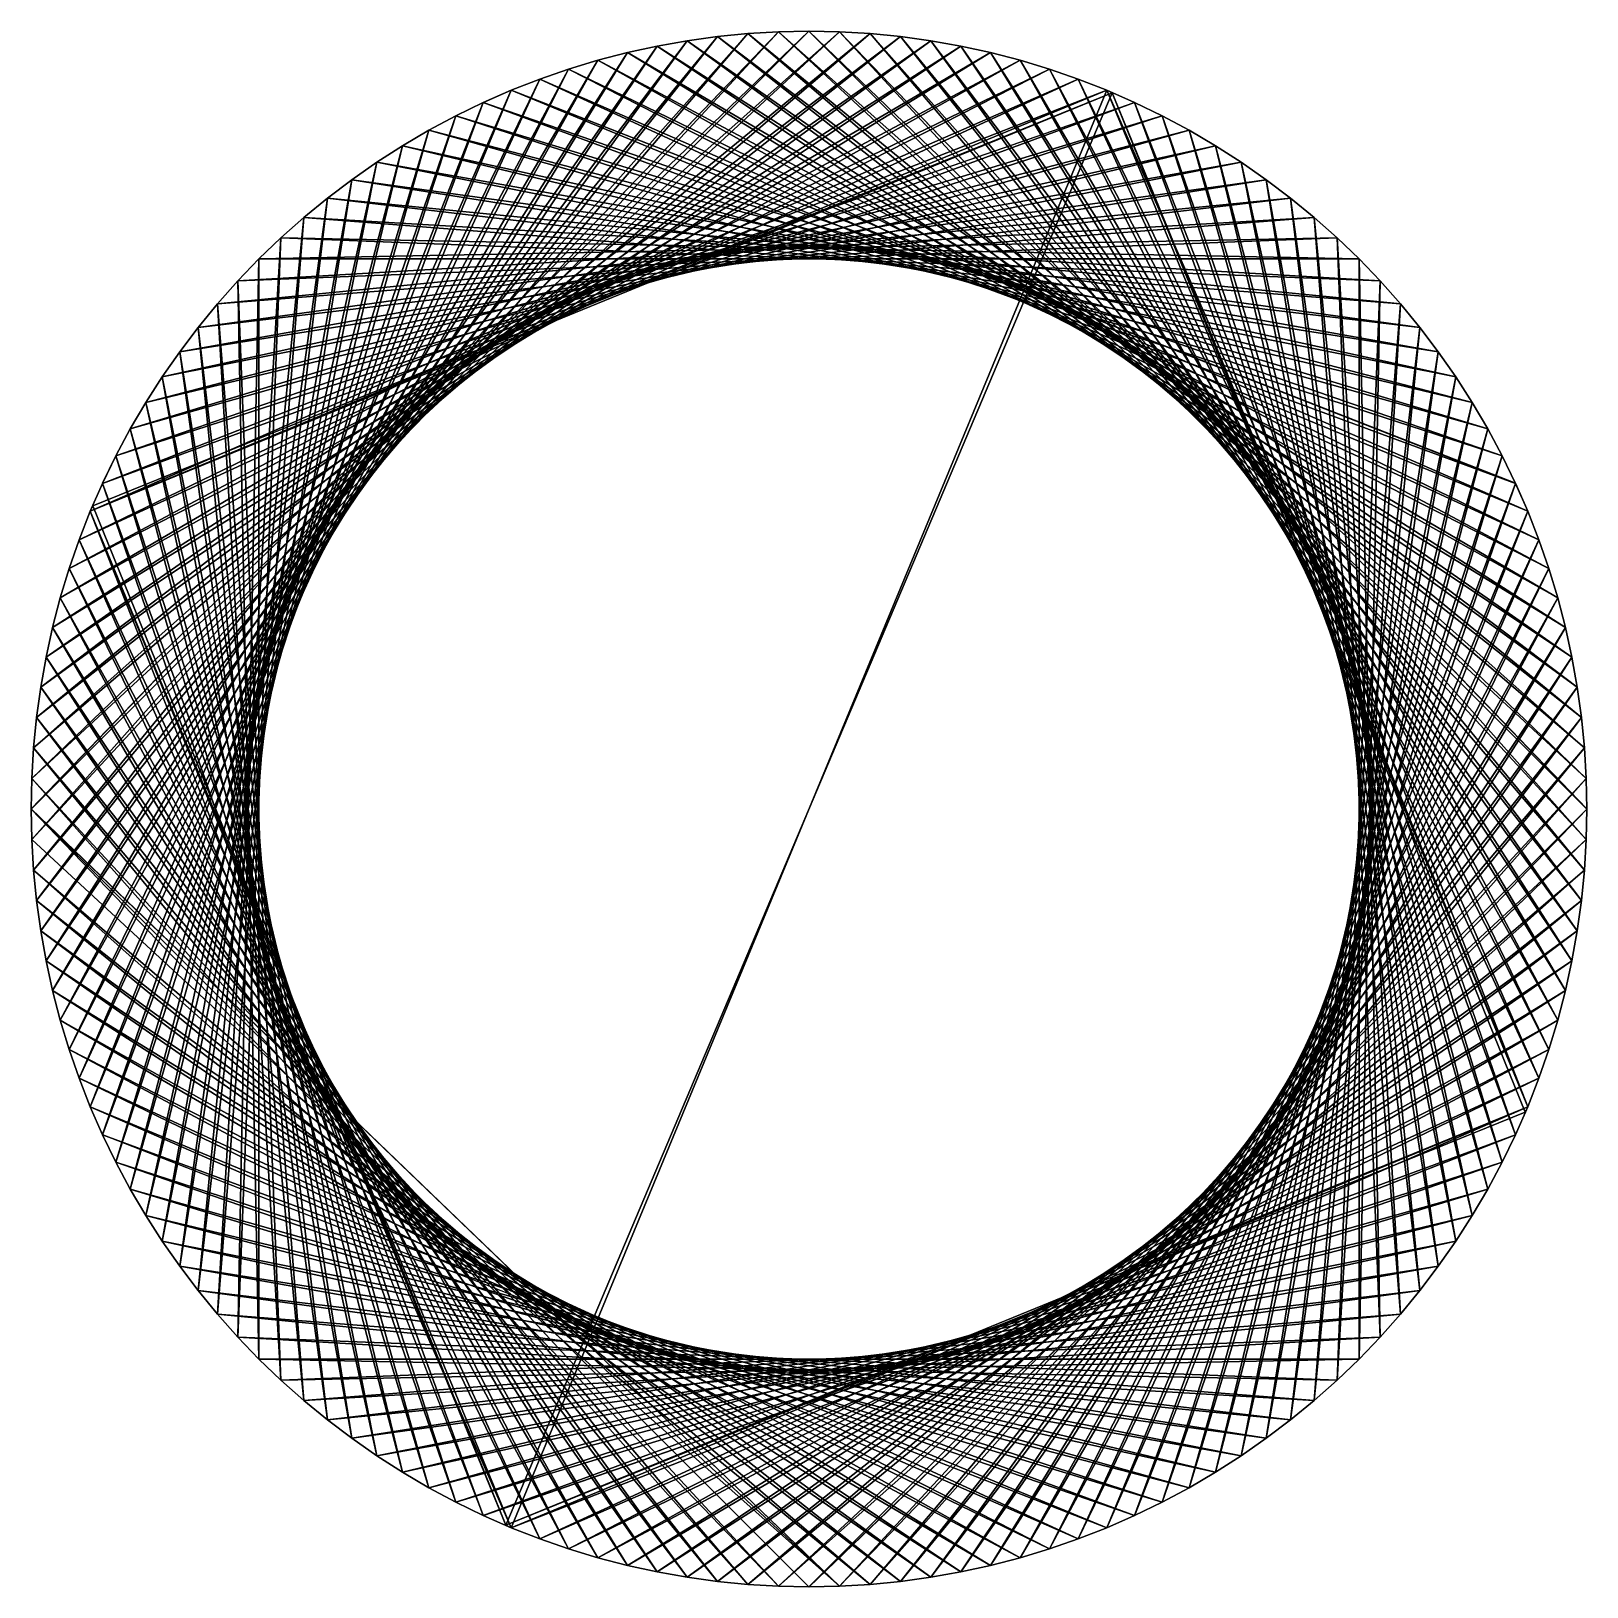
# Model space of a CAD drawing. Header units: metres. Extents: x -171.2 to -128.8, y -171.2 to -128.8.
import ezdxf

# ---------------------------------------------------------------- set-up
doc = ezdxf.new("R2010")
doc.units = ezdxf.units.M

msp = doc.modelspace()

# ---------------------------------------------------------------- linework, layer by layer
for p, q in [((-150, -128.7868, -633.0127), (-171.2132, -150, -633.0127)), ((-171.2132, -150, -633.0127), (-150, -128.7868, -633.0127)), ((-149.16718, -128.80316, -638.0127), (-171.19684, -149.16718, -638.0127)), ((-171.19684, -149.16718, -638.0127), (-149.16718, -128.80316, -638.0127)), ((-150.83282, -128.80316, -628.0127), (-171.19684, -150.83282, -628.0127)), ((-171.19684, -150.83282, -628.0127), (-150.83282, -128.80316, -628.0127)), ((-148.33563, -128.85219, -643.0127), (-171.14781, -148.33563, -643.0127)), ((-171.14781, -148.33563, -643.0127), (-148.33563, -128.85219, -643.0127)), ((-151.66437, -128.85219, -623.0127), (-171.14781, -151.66437, -623.0127)), ((-171.14781, -151.66437, -623.0127), (-151.66437, -128.85219, -623.0127)), ((-147.50665, -128.93384, -648.0127), (-171.06616, -147.50665, -648.0127)), ((-171.06616, -147.50665, -648.0127), (-147.50665, -128.93384, -648.0127)), ((-152.49335, -128.93384, -618.0127), (-171.06616, -152.49335, -618.0127)), ((-171.06616, -152.49335, -618.0127), (-152.49335, -128.93384, -618.0127)), ((-152.49335, -128.93384, -618.0127), (-153.31848, -129.04797, -613.0127)), ((-153.31848, -129.04797, -613.0127), (-152.49335, -128.93384, -618.0127)), ((-151.66437, -128.85219, -623.0127), (-152.49335, -128.93384, -618.0127)), ((-152.49335, -128.93384, -618.0127), (-151.66437, -128.85219, -623.0127)), ((-128.93384, -147.50665, -618.0127), (-152.49335, -128.93384, -618.0127)), ((-152.49335, -128.93384, -618.0127), (-128.93384, -147.50665, -618.0127)), ((-150.83282, -128.80316, -628.0127), (-151.66437, -128.85219, -623.0127)), ((-151.66437, -128.85219, -623.0127), (-150.83282, -128.80316, -628.0127)), ((-128.85219, -148.33563, -623.0127), (-151.66437, -128.85219, -623.0127)), ((-151.66437, -128.85219, -623.0127), (-128.85219, -148.33563, -623.0127)), ((-150, -128.7868, -633.0127), (-150.83282, -128.80316, -628.0127)), ((-150.83282, -128.80316, -628.0127), (-150, -128.7868, -633.0127)), ((-128.80316, -149.16718, -628.0127), (-150.83282, -128.80316, -628.0127)), ((-150.83282, -128.80316, -628.0127), (-128.80316, -149.16718, -628.0127)), ((-149.16718, -128.80316, -638.0127), (-150, -128.7868, -633.0127)), ((-128.7868, -150, -633.0127), (-150, -128.7868, -633.0127)), ((-150, -128.7868, -633.0127), (-149.16718, -128.80316, -638.0127)), ((-150, -128.7868, -633.0127), (-128.7868, -150, -633.0127)), ((-148.33563, -128.85219, -643.0127), (-149.16718, -128.80316, -638.0127)), ((-128.80316, -150.83282, -638.0127), (-149.16718, -128.80316, -638.0127)), ((-149.16718, -128.80316, -638.0127), (-148.33563, -128.85219, -643.0127)), ((-149.16718, -128.80316, -638.0127), (-128.80316, -150.83282, -638.0127)), ((-147.50665, -128.93384, -648.0127), (-148.33563, -128.85219, -643.0127)), ((-128.85219, -151.66435, -643.0127), (-148.33563, -128.85219, -643.0127)), ((-148.33563, -128.85219, -643.0127), (-147.50665, -128.93384, -648.0127)), ((-148.33563, -128.85219, -643.0127), (-128.85219, -151.66435, -643.0127)), ((-146.68152, -129.04797, -653.0127), (-147.50665, -128.93384, -648.0127)), ((-128.93384, -152.49335, -648.0127), (-147.50665, -128.93384, -648.0127)), ((-147.50665, -128.93384, -648.0127), (-146.68152, -129.04797, -653.0127)), ((-147.50665, -128.93384, -648.0127), (-128.93384, -152.49335, -648.0127)), ((-146.68152, -129.04797, -653.0127), (-170.95203, -146.68152, -653.0127)), ((-170.95203, -146.68152, -653.0127), (-146.68152, -129.04797, -653.0127)), ((-153.31848, -129.04797, -613.0127), (-170.95203, -153.31848, -613.0127)), ((-170.95203, -153.31848, -613.0127), (-153.31848, -129.04797, -613.0127)), ((-145.86151, -129.1944, -658.0127), (-170.8056, -145.86151, -658.0127)), ((-170.8056, -145.86151, -658.0127), (-145.86151, -129.1944, -658.0127)), ((-154.13849, -129.1944, -608.0127), (-170.8056, -154.13849, -608.0127)), ((-170.8056, -154.13849, -608.0127), (-154.13849, -129.1944, -608.0127)), ((-145.04788, -129.37292, -663.0127), (-170.62708, -145.04788, -663.0127)), ((-170.62708, -145.04788, -663.0127), (-145.04788, -129.37292, -663.0127)), ((-154.95212, -129.37292, -603.0127), (-170.62708, -154.95212, -603.0127)), ((-170.62708, -154.95212, -603.0127), (-154.95212, -129.37292, -603.0127)), ((-154.95212, -129.37292, -603.0127), (-155.75812, -129.58325, -598.0127)), ((-155.75812, -129.58325, -598.0127), (-154.95212, -129.37292, -603.0127)), ((-154.13849, -129.1944, -608.0127), (-154.95212, -129.37292, -603.0127)), ((-154.95212, -129.37292, -603.0127), (-154.13849, -129.1944, -608.0127)), ((-129.37292, -145.04787, -603.0127), (-154.95212, -129.37292, -603.0127)), ((-154.95212, -129.37292, -603.0127), (-129.37292, -145.04787, -603.0127)), ((-153.31848, -129.04797, -613.0127), (-154.13849, -129.1944, -608.0127)), ((-154.13849, -129.1944, -608.0127), (-153.31848, -129.04797, -613.0127)), ((-129.1944, -145.86151, -608.0127), (-154.13849, -129.1944, -608.0127)), ((-154.13849, -129.1944, -608.0127), (-129.1944, -145.86151, -608.0127)), ((-129.04797, -146.68152, -613.0127), (-153.31848, -129.04797, -613.0127)), ((-153.31848, -129.04797, -613.0127), (-129.04797, -146.68152, -613.0127)), ((-145.86151, -129.1944, -658.0127), (-146.68152, -129.04797, -653.0127)), ((-129.04797, -153.31847, -653.0127), (-146.68152, -129.04797, -653.0127)), ((-146.68152, -129.04797, -653.0127), (-145.86151, -129.1944, -658.0127)), ((-146.68152, -129.04797, -653.0127), (-129.04797, -153.31847, -653.0127)), ((-145.04788, -129.37292, -663.0127), (-145.86151, -129.1944, -658.0127)), ((-129.1944, -154.13849, -658.0127), (-145.86151, -129.1944, -658.0127)), ((-145.86151, -129.1944, -658.0127), (-145.04788, -129.37292, -663.0127)), ((-145.86151, -129.1944, -658.0127), (-129.1944, -154.13849, -658.0127)), ((-144.24188, -129.58324, -668.0127), (-145.04788, -129.37292, -663.0127)), ((-129.37292, -154.95212, -663.0127), (-145.04788, -129.37292, -663.0127)), ((-145.04788, -129.37292, -663.0127), (-144.24188, -129.58324, -668.0127)), ((-145.04788, -129.37292, -663.0127), (-129.37292, -154.95212, -663.0127)), ((-155.75812, -129.58325, -598.0127), (-170.41676, -155.75812, -598.0127)), ((-170.41676, -155.75812, -598.0127), (-155.75812, -129.58325, -598.0127)), ((-144.24188, -129.58324, -668.0127), (-170.41675, -144.24188, -668.0127)), ((-170.41675, -144.24188, -668.0127), (-144.24188, -129.58324, -668.0127)), ((-143.44476, -129.82504, -673.0127), (-170.17496, -143.44476, -673.0127)), ((-170.17496, -143.44476, -673.0127), (-143.44476, -129.82504, -673.0127)), ((-156.55524, -129.82504, -593.0127), (-170.17496, -156.55524, -593.0127)), ((-170.17496, -156.55524, -593.0127), (-156.55524, -129.82504, -593.0127)), ((-156.55524, -129.82504, -593.0127), (-157.34225, -130.09796, -588.0127)), ((-157.34225, -130.09796, -588.0127), (-156.55524, -129.82504, -593.0127)), ((-155.75812, -129.58325, -598.0127), (-156.55524, -129.82504, -593.0127)), ((-156.55524, -129.82504, -593.0127), (-155.75812, -129.58325, -598.0127)), ((-129.82504, -143.44476, -593.0127), (-156.55524, -129.82504, -593.0127)), ((-156.55524, -129.82504, -593.0127), (-129.82504, -143.44476, -593.0127)), ((-129.58325, -144.24188, -598.0127), (-155.75812, -129.58325, -598.0127)), ((-155.75812, -129.58325, -598.0127), (-129.58325, -144.24188, -598.0127)), ((-143.44476, -129.82504, -673.0127), (-144.24188, -129.58324, -668.0127)), ((-129.58324, -155.75812, -668.0127), (-144.24188, -129.58324, -668.0127)), ((-144.24188, -129.58324, -668.0127), (-143.44476, -129.82504, -673.0127)), ((-144.24188, -129.58324, -668.0127), (-129.58324, -155.75812, -668.0127)), ((-142.65775, -130.09796, -678.0127), (-143.44476, -129.82504, -673.0127)), ((-129.82504, -156.55524, -673.0127), (-143.44476, -129.82504, -673.0127)), ((-143.44476, -129.82504, -673.0127), (-142.65775, -130.09796, -678.0127)), ((-143.44476, -129.82504, -673.0127), (-129.82504, -156.55524, -673.0127)), ((-142.65775, -130.09796, -678.0127), (-169.90204, -142.65775, -678.0127)), ((-169.90204, -142.65775, -678.0127), (-142.65775, -130.09796, -678.0127)), ((-157.34225, -130.09796, -588.0127), (-169.90204, -157.34225, -588.0127)), ((-169.90204, -157.34225, -588.0127), (-157.34225, -130.09796, -588.0127)), ((-157.34225, -130.09796, -588.0127), (-158.11795, -130.40155, -583.0127)), ((-158.11795, -130.40155, -583.0127), (-157.34225, -130.09796, -588.0127)), ((-130.09796, -142.65775, -588.0127), (-157.34225, -130.09796, -588.0127)), ((-157.34225, -130.09796, -588.0127), (-130.09796, -142.65775, -588.0127)), ((-141.88205, -130.40155, -683.0127), (-142.65775, -130.09796, -678.0127)), ((-130.09796, -157.34224, -678.0127), (-142.65775, -130.09796, -678.0127)), ((-142.65775, -130.09796, -678.0127), (-141.88205, -130.40155, -683.0127)), ((-142.65775, -130.09796, -678.0127), (-130.09796, -157.34224, -678.0127)), ((-141.88205, -130.40155, -733.0127), (-169.59845, -141.88205, -733.0127)), ((-141.88205, -130.40155, -728.0127), (-169.59845, -141.88205, -728.0127)), ((-169.59845, -141.88205, -733.0127), (-141.88205, -130.40155, -733.0127)), ((-141.88205, -130.40155, -723.0127), (-169.59845, -141.88205, -723.0127)), ((-169.59845, -141.88205, -728.0127), (-141.88205, -130.40155, -728.0127)), ((-141.88205, -130.40155, -718.0127), (-169.59845, -141.88205, -718.0127)), ((-169.59845, -141.88205, -723.0127), (-141.88205, -130.40155, -723.0127)), ((-141.88205, -130.40155, -713.0127), (-169.59845, -141.88205, -713.0127)), ((-169.59845, -141.88205, -718.0127), (-141.88205, -130.40155, -718.0127)), ((-141.88205, -130.40155, -708.0127), (-169.59845, -141.88205, -708.0127)), ((-169.59845, -141.88205, -713.0127), (-141.88205, -130.40155, -713.0127)), ((-141.88205, -130.40155, -703.0127), (-169.59845, -141.88205, -703.0127)), ((-169.59845, -141.88205, -708.0127), (-141.88205, -130.40155, -708.0127)), ((-141.88205, -130.40155, -698.0127), (-169.59845, -141.88205, -698.0127)), ((-169.59845, -141.88205, -703.0127), (-141.88205, -130.40155, -703.0127)), ((-141.88205, -130.40155, -693.0127), (-169.59845, -141.88205, -693.0127)), ((-169.59845, -141.88205, -698.0127), (-141.88205, -130.40155, -698.0127)), ((-141.88205, -130.40155, -688.0127), (-169.59845, -141.88205, -688.0127)), ((-169.59845, -141.88205, -693.0127), (-141.88205, -130.40155, -693.0127)), ((-141.88205, -130.40155, -683.0127), (-169.59845, -141.88205, -683.0127)), ((-169.59845, -141.88205, -688.0127), (-141.88205, -130.40155, -688.0127)), ((-169.59845, -141.88205, -683.0127), (-141.88205, -130.40155, -683.0127)), ((-158.11795, -130.40155, -583.0127), (-169.59845, -158.11795, -583.0127)), ((-169.59845, -158.11795, -583.0127), (-158.11795, -130.40155, -583.0127)), ((-141.88206, -130.40155, -483.0127), (-169.59845, -141.88206, -483.0127)), ((-169.59845, -141.88206, -483.0127), (-141.88206, -130.40155, -483.0127)), ((-141.7284, -130.46591, -478.0127), (-169.53409, -141.7284, -478.0127)), ((-141.7284, -130.46591, -473.0127), (-169.53409, -141.7284, -473.0127)), ((-169.53409, -141.7284, -478.0127), (-141.7284, -130.46591, -478.0127)), ((-141.7284, -130.46591, -468.0127), (-169.53409, -141.7284, -468.0127)), ((-169.53409, -141.7284, -473.0127), (-141.7284, -130.46591, -473.0127)), ((-141.7284, -130.46591, -463.0127), (-169.53409, -141.7284, -463.0127)), ((-169.53409, -141.7284, -468.0127), (-141.7284, -130.46591, -468.0127)), ((-141.7284, -130.46591, -458.0127), (-169.53409, -141.7284, -458.0127)), ((-169.53409, -141.7284, -463.0127), (-141.7284, -130.46591, -463.0127)), ((-141.7284, -130.46591, -453.0127), (-169.53409, -141.7284, -453.0127)), ((-169.53409, -141.7284, -458.0127), (-141.7284, -130.46591, -458.0127)), ((-141.7284, -130.46591, -448.0127), (-169.53409, -141.7284, -448.0127)), ((-169.53409, -141.7284, -453.0127), (-141.7284, -130.46591, -453.0127)), ((-141.7284, -130.46591, -443.0127), (-169.53409, -141.7284, -443.0127)), ((-169.53409, -141.7284, -448.0127), (-141.7284, -130.46591, -448.0127)), ((-141.7284, -130.46591, -438.0127), (-169.53409, -141.7284, -438.0127)), ((-169.53409, -141.7284, -443.0127), (-141.7284, -130.46591, -443.0127)), ((-141.7284, -130.46591, -438.0127), (-169.53409, -141.7284, -438.0127)), ((-158.11795, -130.40155, -583.0127), (-158.88112, -130.73538, -578.0127)), ((-158.88112, -130.73538, -578.0127), (-158.11795, -130.40155, -583.0127)), ((-130.40155, -141.88205, -583.0127), (-158.11795, -130.40155, -583.0127)), ((-158.11795, -130.40155, -583.0127), (-130.40155, -141.88205, -583.0127)), ((-130.40155, -158.11794, -483.0127), (-141.88206, -130.40155, -483.0127)), ((-141.88206, -130.40155, -483.0127), (-141.1189, -130.73537, -488.0127)), ((-141.88206, -130.40155, -483.0127), (-141.88206, -130.40155, -483.0127)), ((-141.7284, -130.46591, -478.0127), (-141.88206, -130.40155, -483.0127)), ((-141.88206, -130.40155, -483.0127), (-130.40155, -158.11794, -483.0127)), ((-130.40155, -158.11794, -733.0127), (-141.88205, -130.40155, -733.0127)), ((-141.88205, -130.40155, -733.0127), (-141.88205, -130.40155, -728.0127)), ((-130.40155, -158.11794, -728.0127), (-141.88205, -130.40155, -728.0127)), ((-141.88205, -130.40155, -728.0127), (-141.88205, -130.40155, -733.0127)), ((-141.88205, -130.40155, -733.0127), (-130.40155, -158.11794, -733.0127)), ((-141.88205, -130.40155, -728.0127), (-141.88205, -130.40155, -723.0127)), ((-130.40155, -158.11794, -723.0127), (-141.88205, -130.40155, -723.0127)), ((-141.88205, -130.40155, -723.0127), (-141.88205, -130.40155, -728.0127)), ((-141.88205, -130.40155, -728.0127), (-130.40155, -158.11794, -728.0127)), ((-141.88205, -130.40155, -723.0127), (-141.88205, -130.40155, -718.0127)), ((-130.40155, -158.11794, -718.0127), (-141.88205, -130.40155, -718.0127)), ((-141.88205, -130.40155, -718.0127), (-141.88205, -130.40155, -723.0127)), ((-141.88205, -130.40155, -723.0127), (-130.40155, -158.11794, -723.0127)), ((-141.88205, -130.40155, -718.0127), (-141.88205, -130.40155, -713.0127)), ((-130.40155, -158.11794, -713.0127), (-141.88205, -130.40155, -713.0127)), ((-141.88205, -130.40155, -713.0127), (-141.88205, -130.40155, -718.0127)), ((-141.88205, -130.40155, -718.0127), (-130.40155, -158.11794, -718.0127)), ((-141.88205, -130.40155, -713.0127), (-141.88205, -130.40155, -708.0127)), ((-130.40155, -158.11794, -708.0127), (-141.88205, -130.40155, -708.0127)), ((-141.88205, -130.40155, -708.0127), (-141.88205, -130.40155, -713.0127)), ((-141.88205, -130.40155, -713.0127), (-130.40155, -158.11794, -713.0127)), ((-141.88205, -130.40155, -708.0127), (-141.88205, -130.40155, -703.0127)), ((-130.40155, -158.11794, -703.0127), (-141.88205, -130.40155, -703.0127)), ((-141.88205, -130.40155, -703.0127), (-141.88205, -130.40155, -708.0127)), ((-141.88205, -130.40155, -708.0127), (-130.40155, -158.11794, -708.0127)), ((-141.88205, -130.40155, -703.0127), (-141.88205, -130.40155, -698.0127)), ((-130.40155, -158.11794, -698.0127), (-141.88205, -130.40155, -698.0127)), ((-141.88205, -130.40155, -698.0127), (-141.88205, -130.40155, -703.0127)), ((-141.88205, -130.40155, -703.0127), (-130.40155, -158.11794, -703.0127)), ((-141.88205, -130.40155, -698.0127), (-141.88205, -130.40155, -693.0127)), ((-130.40155, -158.11794, -693.0127), (-141.88205, -130.40155, -693.0127)), ((-141.88205, -130.40155, -693.0127), (-141.88205, -130.40155, -698.0127)), ((-141.88205, -130.40155, -698.0127), (-130.40155, -158.11794, -698.0127)), ((-141.88205, -130.40155, -693.0127), (-141.88205, -130.40155, -688.0127)), ((-130.40155, -158.11794, -688.0127), (-141.88205, -130.40155, -688.0127)), ((-141.88205, -130.40155, -688.0127), (-141.88205, -130.40155, -693.0127)), ((-141.88205, -130.40155, -693.0127), (-130.40155, -158.11794, -693.0127)), ((-141.88205, -130.40155, -688.0127), (-141.88205, -130.40155, -683.0127)), ((-130.40155, -158.11794, -683.0127), (-141.88205, -130.40155, -683.0127)), ((-141.88205, -130.40155, -683.0127), (-141.88205, -130.40155, -688.0127)), ((-141.88205, -130.40155, -688.0127), (-130.40155, -158.11794, -688.0127)), ((-141.88205, -130.40155, -683.0127), (-130.40155, -158.11794, -683.0127)), ((-130.46591, -158.2716, -478.0127), (-141.7284, -130.46591, -478.0127)), ((-141.7284, -130.46591, -478.0127), (-141.7284, -130.46591, -478.0127)), ((-130.46591, -158.2716, -473.0127), (-141.7284, -130.46591, -473.0127)), ((-141.7284, -130.46591, -473.0127), (-141.7284, -130.46591, -478.0127)), ((-141.7284, -130.46591, -478.0127), (-130.46591, -158.2716, -478.0127)), ((-141.7284, -130.46591, -473.0127), (-141.7284, -130.46591, -473.0127)), ((-130.46591, -158.2716, -468.0127), (-141.7284, -130.46591, -468.0127)), ((-141.7284, -130.46591, -468.0127), (-141.7284, -130.46591, -473.0127)), ((-141.7284, -130.46591, -473.0127), (-130.46591, -158.2716, -473.0127)), ((-141.7284, -130.46591, -468.0127), (-141.7284, -130.46591, -468.0127)), ((-130.46591, -158.2716, -463.0127), (-141.7284, -130.46591, -463.0127)), ((-141.7284, -130.46591, -463.0127), (-141.7284, -130.46591, -468.0127)), ((-141.7284, -130.46591, -468.0127), (-130.46591, -158.2716, -468.0127)), ((-141.7284, -130.46591, -463.0127), (-141.7284, -130.46591, -463.0127)), ((-130.46591, -158.2716, -458.0127), (-141.7284, -130.46591, -458.0127)), ((-141.7284, -130.46591, -458.0127), (-141.7284, -130.46591, -463.0127)), ((-141.7284, -130.46591, -463.0127), (-130.46591, -158.2716, -463.0127)), ((-141.7284, -130.46591, -458.0127), (-141.7284, -130.46591, -458.0127)), ((-130.46591, -158.2716, -453.0127), (-141.7284, -130.46591, -453.0127)), ((-141.7284, -130.46591, -453.0127), (-141.7284, -130.46591, -458.0127)), ((-141.7284, -130.46591, -458.0127), (-130.46591, -158.2716, -458.0127)), ((-141.7284, -130.46591, -453.0127), (-141.7284, -130.46591, -453.0127)), ((-130.46591, -158.2716, -448.0127), (-141.7284, -130.46591, -448.0127)), ((-141.7284, -130.46591, -448.0127), (-141.7284, -130.46591, -453.0127)), ((-141.7284, -130.46591, -453.0127), (-130.46591, -158.2716, -453.0127)), ((-141.7284, -130.46591, -448.0127), (-141.7284, -130.46591, -448.0127)), ((-130.46591, -158.2716, -443.0127), (-141.7284, -130.46591, -443.0127)), ((-141.7284, -130.46591, -443.0127), (-141.7284, -130.46591, -448.0127)), ((-141.7284, -130.46591, -448.0127), (-130.46591, -158.2716, -448.0127)), ((-141.7284, -130.46591, -443.0127), (-141.7284, -130.46591, -443.0127)), ((-130.46591, -158.2716, -438.0127), (-141.7284, -130.46591, -438.0127)), ((-141.7284, -130.46591, -438.0127), (-141.7284, -130.46591, -443.0127)), ((-141.7284, -130.46591, -443.0127), (-130.46591, -158.2716, -443.0127)), ((-141.7284, -130.46591, -438.0127), (-141.7284, -130.46591, -438.0127)), ((-130.46591, -158.2716, -438.0127), (-141.7284, -130.46591, -438.0127)), ((-141.1189, -130.73537, -488.0127), (-169.26462, -141.1189, -488.0127)), ((-169.26462, -141.1189, -488.0127), (-141.1189, -130.73537, -488.0127)), ((-158.88112, -130.73538, -578.0127), (-169.26462, -158.8811, -578.0127)), ((-169.26462, -158.8811, -578.0127), (-158.88112, -130.73538, -578.0127)), ((-158.88112, -130.73538, -578.0127), (-159.63058, -131.0989, -573.0127)), ((-159.63058, -131.0989, -573.0127), (-158.88112, -130.73538, -578.0127)), ((-130.73538, -141.11888, -578.0127), (-158.88112, -130.73538, -578.0127)), ((-158.88112, -130.73538, -578.0127), (-130.73538, -141.11888, -578.0127)), ((-130.73538, -158.8811, -488.0127), (-141.1189, -130.73537, -488.0127)), ((-141.1189, -130.73537, -488.0127), (-140.36942, -131.09889, -493.0127)), ((-141.1189, -130.73537, -488.0127), (-141.1189, -130.73537, -488.0127)), ((-141.1189, -130.73537, -488.0127), (-130.73538, -158.8811, -488.0127)), ((-140.36942, -131.09889, -493.0127), (-168.90111, -140.36942, -493.0127)), ((-168.90111, -140.36942, -493.0127), (-140.36942, -131.09889, -493.0127)), ((-159.63058, -131.0989, -573.0127), (-168.9011, -159.63058, -573.0127)), ((-168.9011, -159.63058, -573.0127), (-159.63058, -131.0989, -573.0127)), ((-160.36523, -131.49156, -568.0127), (-168.50844, -160.36522, -568.0127)), ((-168.50844, -160.36522, -568.0127), (-160.36523, -131.49156, -568.0127)), ((-139.6348, -131.49156, -498.0127), (-168.50844, -139.63478, -498.0127)), ((-168.50844, -139.63478, -498.0127), (-139.6348, -131.49156, -498.0127)), ((-160.36523, -131.49156, -568.0127), (-161.08386, -131.91278, -563.0127)), ((-161.08386, -131.91278, -563.0127), (-160.36523, -131.49156, -568.0127)), ((-159.63058, -131.0989, -573.0127), (-160.36523, -131.49156, -568.0127)), ((-160.36523, -131.49156, -568.0127), (-159.63058, -131.0989, -573.0127)), ((-131.49158, -139.63477, -568.0127), (-160.36523, -131.49156, -568.0127)), ((-160.36523, -131.49156, -568.0127), (-131.49158, -139.63477, -568.0127)), ((-131.0989, -140.3694, -573.0127), (-159.63058, -131.0989, -573.0127)), ((-159.63058, -131.0989, -573.0127), (-131.0989, -140.3694, -573.0127)), ((-131.09889, -159.63058, -493.0127), (-140.36942, -131.09889, -493.0127)), ((-140.36942, -131.09889, -493.0127), (-139.6348, -131.49156, -498.0127)), ((-140.36942, -131.09889, -493.0127), (-140.36942, -131.09889, -493.0127)), ((-140.36942, -131.09889, -493.0127), (-131.09889, -159.63058, -493.0127)), ((-131.49156, -160.36522, -498.0127), (-139.6348, -131.49156, -498.0127)), ((-139.6348, -131.49156, -498.0127), (-138.91614, -131.91277, -503.0127)), ((-139.6348, -131.49156, -498.0127), (-139.6348, -131.49156, -498.0127)), ((-139.6348, -131.49156, -498.0127), (-131.49156, -160.36522, -498.0127)), ((-138.91614, -131.91277, -503.0127), (-168.08723, -138.91614, -503.0127)), ((-168.08723, -138.91614, -503.0127), (-138.91614, -131.91277, -503.0127)), ((-161.08386, -131.91278, -563.0127), (-168.08722, -161.08386, -563.0127)), ((-168.08722, -161.08386, -563.0127), (-161.08386, -131.91278, -563.0127)), ((-161.08386, -131.91278, -563.0127), (-161.78543, -132.36188, -558.0127)), ((-161.78543, -132.36188, -558.0127), (-161.08386, -131.91278, -563.0127)), ((-131.91278, -138.91612, -563.0127), (-161.08386, -131.91278, -563.0127)), ((-161.08386, -131.91278, -563.0127), (-131.91278, -138.91612, -563.0127)), ((-131.91277, -161.08386, -503.0127), (-138.91614, -131.91277, -503.0127)), ((-138.91614, -131.91277, -503.0127), (-138.21458, -132.36186, -508.0127)), ((-138.91614, -131.91277, -503.0127), (-138.91614, -131.91277, -503.0127)), ((-138.91614, -131.91277, -503.0127), (-131.91277, -161.08386, -503.0127)), ((-138.21458, -132.36186, -508.0127), (-167.63814, -138.21457, -508.0127)), ((-167.63814, -138.21457, -508.0127), (-138.21458, -132.36186, -508.0127)), ((-161.78543, -132.36188, -558.0127), (-167.63812, -161.78543, -558.0127)), ((-167.63812, -161.78543, -558.0127), (-161.78543, -132.36188, -558.0127)), ((-161.78543, -132.36188, -558.0127), (-162.46881, -132.83817, -553.0127)), ((-162.46881, -132.83817, -553.0127), (-161.78543, -132.36188, -558.0127)), ((-132.36188, -138.21457, -558.0127), (-161.78543, -132.36188, -558.0127)), ((-161.78543, -132.36188, -558.0127), (-132.36188, -138.21457, -558.0127)), ((-132.36186, -161.78542, -508.0127), (-138.21458, -132.36186, -508.0127)), ((-138.21458, -132.36186, -508.0127), (-137.5312, -132.83815, -513.0127)), ((-138.21458, -132.36186, -508.0127), (-138.21458, -132.36186, -508.0127)), ((-138.21458, -132.36186, -508.0127), (-132.36186, -161.78542, -508.0127)), ((-137.5312, -132.83815, -513.0127), (-167.16183, -137.53119, -513.0127)), ((-167.16183, -137.53119, -513.0127), (-137.5312, -132.83815, -513.0127)), ((-162.46881, -132.83817, -553.0127), (-167.16183, -162.46881, -553.0127)), ((-167.16183, -162.46881, -553.0127), (-162.46881, -132.83817, -553.0127)), ((-162.46881, -132.83817, -553.0127), (-163.13297, -133.34091, -548.0127)), ((-163.13297, -133.34091, -548.0127), (-162.46881, -132.83817, -553.0127)), ((-132.83817, -137.53119, -553.0127), (-162.46881, -132.83817, -553.0127)), ((-162.46881, -132.83817, -553.0127), (-132.83817, -137.53119, -553.0127)), ((-132.83815, -162.46881, -513.0127), (-137.5312, -132.83815, -513.0127)), ((-137.5312, -132.83815, -513.0127), (-136.86703, -133.34091, -518.0127)), ((-137.5312, -132.83815, -513.0127), (-137.5312, -132.83815, -513.0127)), ((-137.5312, -132.83815, -513.0127), (-132.83815, -162.46881, -513.0127)), ((-163.13297, -133.34091, -548.0127), (-166.65909, -163.13297, -548.0127)), ((-166.65909, -163.13297, -548.0127), (-163.13297, -133.34091, -548.0127)), ((-136.86703, -133.34091, -518.0127), (-166.65909, -136.86703, -518.0127)), ((-166.65909, -136.86703, -518.0127), (-136.86703, -133.34091, -518.0127)), ((-163.13297, -133.34091, -548.0127), (-163.77689, -133.86935, -543.0127)), ((-163.77689, -133.86935, -543.0127), (-163.13297, -133.34091, -548.0127)), ((-133.34091, -136.86703, -548.0127), (-163.13297, -133.34091, -548.0127)), ((-163.13297, -133.34091, -548.0127), (-133.34091, -136.86703, -548.0127)), ((-133.34091, -163.13297, -518.0127), (-136.86703, -133.34091, -518.0127)), ((-136.86703, -133.34091, -518.0127), (-136.22314, -133.86935, -523.0127)), ((-136.86703, -133.34091, -518.0127), (-136.86703, -133.34091, -518.0127)), ((-136.86703, -133.34091, -518.0127), (-133.34091, -163.13297, -518.0127)), ((-163.77689, -133.86935, -543.0127), (-166.13065, -163.77689, -543.0127)), ((-166.13065, -163.77689, -543.0127), (-163.77689, -133.86935, -543.0127)), ((-136.22314, -133.86935, -523.0127), (-166.13065, -136.22313, -523.0127)), ((-166.13065, -136.22313, -523.0127), (-136.22314, -133.86935, -523.0127)), ((-163.77689, -133.86935, -543.0127), (-164.39954, -134.42267, -538.0127)), ((-164.39954, -134.42267, -538.0127), (-163.77689, -133.86935, -543.0127)), ((-133.86935, -136.22311, -543.0127), (-163.77689, -133.86935, -543.0127)), ((-163.77689, -133.86935, -543.0127), (-133.86935, -136.22311, -543.0127)), ((-133.86935, -163.77687, -523.0127), (-136.22314, -133.86935, -523.0127)), ((-136.22314, -133.86935, -523.0127), (-135.60046, -134.42267, -528.0127)), ((-136.22314, -133.86935, -523.0127), (-136.22314, -133.86935, -523.0127)), ((-136.22314, -133.86935, -523.0127), (-133.86935, -163.77687, -523.0127)), ((-164.39954, -134.42267, -538.0127), (-165.57733, -164.39954, -538.0127)), ((-165.57733, -164.39954, -538.0127), (-164.39954, -134.42267, -538.0127)), ((-135.60046, -134.42267, -528.0127), (-165.57733, -135.60046, -528.0127)), ((-165.57733, -135.60046, -528.0127), (-135.60046, -134.42267, -528.0127)), ((-164.39954, -134.42267, -538.0127), (-165, -135, -533.0127)), ((-165, -135, -533.0127), (-164.39954, -134.42267, -538.0127)), ((-134.42267, -135.60046, -538.0127), (-164.39954, -134.42267, -538.0127)), ((-164.39954, -134.42267, -538.0127), (-134.42267, -135.60046, -538.0127)), ((-134.42267, -164.39954, -528.0127), (-135.60046, -134.42267, -528.0127)), ((-135.60046, -134.42267, -528.0127), (-135, -135, -533.0127)), ((-135.60046, -134.42267, -528.0127), (-135.60046, -134.42267, -528.0127)), ((-135.60046, -134.42267, -528.0127), (-134.42267, -164.39954, -528.0127)), ((-165, -135, -533.0127), (-165.57733, -135.60046, -528.0127)), ((-165.57733, -135.60046, -528.0127), (-165, -135, -533.0127)), ((-165, -135, -533.0127), (-165, -165, -533.0127)), ((-135, -135, -533.0127), (-165, -135, -533.0127)), ((-165, -165, -533.0127), (-165, -135, -533.0127)), ((-165, -135, -533.0127), (-135, -135, -533.0127)), ((-135, -165, -533.0127), (-135, -135, -533.0127)), ((-135, -135, -533.0127), (-134.42267, -135.60046, -538.0127)), ((-135, -135, -533.0127), (-135, -135, -533.0127)), ((-135, -135, -533.0127), (-135, -165, -533.0127)), ((-165.57733, -135.60046, -528.0127), (-166.13065, -136.22313, -523.0127)), ((-166.13065, -136.22313, -523.0127), (-165.57733, -135.60046, -528.0127)), ((-165.57733, -135.60046, -528.0127), (-164.39954, -165.57733, -528.0127)), ((-164.39954, -165.57733, -528.0127), (-165.57733, -135.60046, -528.0127)), ((-135.60046, -165.57733, -538.0127), (-134.42267, -135.60046, -538.0127)), ((-134.42267, -135.60046, -538.0127), (-135.60046, -165.57733, -538.0127)), ((-134.42267, -135.60046, -538.0127), (-133.86935, -136.22311, -543.0127)), ((-134.42267, -135.60046, -538.0127), (-134.42267, -135.60046, -538.0127)), ((-166.13065, -136.22313, -523.0127), (-166.65909, -136.86703, -518.0127)), ((-166.65909, -136.86703, -518.0127), (-166.13065, -136.22313, -523.0127)), ((-166.13065, -136.22313, -523.0127), (-163.77687, -166.13065, -523.0127)), ((-163.77687, -166.13065, -523.0127), (-166.13065, -136.22313, -523.0127)), ((-136.22311, -166.13065, -543.0127), (-133.86935, -136.22311, -543.0127)), ((-133.86935, -136.22311, -543.0127), (-136.22311, -166.13065, -543.0127)), ((-133.86935, -136.22311, -543.0127), (-133.34091, -136.86703, -548.0127)), ((-133.86935, -136.22311, -543.0127), (-133.86935, -136.22311, -543.0127)), ((-166.65909, -136.86703, -518.0127), (-167.16183, -137.53119, -513.0127)), ((-167.16183, -137.53119, -513.0127), (-166.65909, -136.86703, -518.0127)), ((-166.65909, -136.86703, -518.0127), (-163.13297, -166.65909, -518.0127)), ((-163.13297, -166.65909, -518.0127), (-166.65909, -136.86703, -518.0127)), ((-136.86703, -166.65909, -548.0127), (-133.34091, -136.86703, -548.0127)), ((-133.34091, -136.86703, -548.0127), (-136.86703, -166.65909, -548.0127)), ((-133.34091, -136.86703, -548.0127), (-132.83817, -137.53119, -553.0127)), ((-133.34091, -136.86703, -548.0127), (-133.34091, -136.86703, -548.0127)), ((-167.16183, -137.53119, -513.0127), (-167.63814, -138.21457, -508.0127)), ((-167.63814, -138.21457, -508.0127), (-167.16183, -137.53119, -513.0127)), ((-167.16183, -137.53119, -513.0127), (-162.46881, -167.16183, -513.0127)), ((-162.46881, -167.16183, -513.0127), (-167.16183, -137.53119, -513.0127)), ((-137.53119, -167.16183, -553.0127), (-132.83817, -137.53119, -553.0127)), ((-132.83817, -137.53119, -553.0127), (-137.53119, -167.16183, -553.0127)), ((-132.83817, -137.53119, -553.0127), (-132.36188, -138.21457, -558.0127)), ((-132.83817, -137.53119, -553.0127), (-132.83817, -137.53119, -553.0127)), ((-167.63814, -138.21457, -508.0127), (-168.08723, -138.91614, -503.0127)), ((-168.08723, -138.91614, -503.0127), (-167.63814, -138.21457, -508.0127)), ((-167.63814, -138.21457, -508.0127), (-161.78542, -167.63814, -508.0127)), ((-161.78542, -167.63814, -508.0127), (-167.63814, -138.21457, -508.0127)), ((-138.21457, -167.63812, -558.0127), (-132.36188, -138.21457, -558.0127)), ((-132.36188, -138.21457, -558.0127), (-138.21457, -167.63812, -558.0127)), ((-132.36188, -138.21457, -558.0127), (-131.91278, -138.91612, -563.0127)), ((-132.36188, -138.21457, -558.0127), (-132.36188, -138.21457, -558.0127)), ((-168.08723, -138.91614, -503.0127), (-168.50844, -139.63478, -498.0127)), ((-168.50844, -139.63478, -498.0127), (-168.08723, -138.91614, -503.0127)), ((-168.08723, -138.91614, -503.0127), (-161.08386, -168.08723, -503.0127)), ((-161.08386, -168.08723, -503.0127), (-168.08723, -138.91614, -503.0127)), ((-138.91614, -168.08722, -563.0127), (-131.91278, -138.91612, -563.0127)), ((-131.91278, -138.91612, -563.0127), (-138.91614, -168.08722, -563.0127)), ((-131.91278, -138.91612, -563.0127), (-131.49158, -139.63477, -568.0127)), ((-131.91278, -138.91612, -563.0127), (-131.91278, -138.91612, -563.0127)), ((-168.50844, -139.63478, -498.0127), (-168.90111, -140.36942, -493.0127)), ((-168.90111, -140.36942, -493.0127), (-168.50844, -139.63478, -498.0127)), ((-168.50844, -139.63478, -498.0127), (-160.36522, -168.50844, -498.0127)), ((-160.36522, -168.50844, -498.0127), (-168.50844, -139.63478, -498.0127)), ((-139.63477, -168.50842, -568.0127), (-131.49158, -139.63477, -568.0127)), ((-131.49158, -139.63477, -568.0127), (-139.63477, -168.50842, -568.0127)), ((-131.49158, -139.63477, -568.0127), (-131.0989, -140.3694, -573.0127)), ((-131.49158, -139.63477, -568.0127), (-131.49158, -139.63477, -568.0127)), ((-168.90111, -140.36942, -493.0127), (-169.26462, -141.1189, -488.0127)), ((-169.26462, -141.1189, -488.0127), (-168.90111, -140.36942, -493.0127)), ((-168.90111, -140.36942, -493.0127), (-159.6306, -168.9011, -493.0127)), ((-159.6306, -168.9011, -493.0127), (-168.90111, -140.36942, -493.0127)), ((-140.3694, -168.9011, -573.0127), (-131.0989, -140.3694, -573.0127)), ((-131.0989, -140.3694, -573.0127), (-140.3694, -168.9011, -573.0127)), ((-131.0989, -140.3694, -573.0127), (-130.73538, -141.11888, -578.0127)), ((-131.0989, -140.3694, -573.0127), (-131.0989, -140.3694, -573.0127)), ((-169.26462, -141.1189, -488.0127), (-169.59845, -141.88206, -483.0127)), ((-169.59845, -141.88206, -483.0127), (-169.26462, -141.1189, -488.0127)), ((-169.26462, -141.1189, -488.0127), (-158.8811, -169.26462, -488.0127)), ((-158.8811, -169.26462, -488.0127), (-169.26462, -141.1189, -488.0127)), ((-141.11888, -169.26462, -578.0127), (-130.73538, -141.11888, -578.0127)), ((-130.73538, -141.11888, -578.0127), (-141.11888, -169.26462, -578.0127)), ((-130.73538, -141.11888, -578.0127), (-130.40155, -141.88205, -583.0127)), ((-130.73538, -141.11888, -578.0127), (-130.73538, -141.11888, -578.0127)), ((-169.90204, -142.65775, -678.0127), (-169.59845, -141.88205, -683.0127)), ((-169.59845, -141.88205, -683.0127), (-169.90204, -142.65775, -678.0127)), ((-169.59845, -141.88206, -483.0127), (-169.53409, -141.7284, -478.0127)), ((-169.53409, -141.7284, -478.0127), (-169.59845, -141.88206, -483.0127)), ((-169.59845, -141.88205, -733.0127), (-158.11794, -169.59845, -733.0127)), ((-169.59845, -141.88205, -728.0127), (-169.59845, -141.88205, -733.0127)), ((-169.59845, -141.88205, -733.0127), (-169.59845, -141.88205, -728.0127)), ((-169.59845, -141.88205, -728.0127), (-158.11794, -169.59845, -728.0127)), ((-158.11794, -169.59845, -733.0127), (-169.59845, -141.88205, -733.0127)), ((-169.59845, -141.88205, -723.0127), (-169.59845, -141.88205, -728.0127)), ((-169.59845, -141.88205, -728.0127), (-169.59845, -141.88205, -723.0127)), ((-169.59845, -141.88205, -723.0127), (-158.11794, -169.59845, -723.0127)), ((-158.11794, -169.59845, -728.0127), (-169.59845, -141.88205, -728.0127)), ((-169.59845, -141.88205, -718.0127), (-169.59845, -141.88205, -723.0127)), ((-169.59845, -141.88205, -723.0127), (-169.59845, -141.88205, -718.0127)), ((-169.59845, -141.88205, -718.0127), (-158.11794, -169.59845, -718.0127)), ((-158.11794, -169.59845, -723.0127), (-169.59845, -141.88205, -723.0127)), ((-169.59845, -141.88205, -713.0127), (-169.59845, -141.88205, -718.0127)), ((-169.59845, -141.88205, -718.0127), (-169.59845, -141.88205, -713.0127)), ((-169.59845, -141.88205, -713.0127), (-158.11794, -169.59845, -713.0127)), ((-158.11794, -169.59845, -718.0127), (-169.59845, -141.88205, -718.0127)), ((-169.59845, -141.88205, -708.0127), (-169.59845, -141.88205, -713.0127)), ((-169.59845, -141.88205, -713.0127), (-169.59845, -141.88205, -708.0127)), ((-169.59845, -141.88205, -708.0127), (-158.11794, -169.59845, -708.0127)), ((-158.11794, -169.59845, -713.0127), (-169.59845, -141.88205, -713.0127)), ((-169.59845, -141.88205, -703.0127), (-169.59845, -141.88205, -708.0127)), ((-169.59845, -141.88205, -708.0127), (-169.59845, -141.88205, -703.0127)), ((-169.59845, -141.88205, -703.0127), (-158.11794, -169.59845, -703.0127)), ((-158.11794, -169.59845, -708.0127), (-169.59845, -141.88205, -708.0127)), ((-169.59845, -141.88205, -698.0127), (-169.59845, -141.88205, -703.0127)), ((-169.59845, -141.88205, -703.0127), (-169.59845, -141.88205, -698.0127)), ((-169.59845, -141.88205, -698.0127), (-158.11794, -169.59845, -698.0127)), ((-158.11794, -169.59845, -703.0127), (-169.59845, -141.88205, -703.0127)), ((-169.59845, -141.88205, -693.0127), (-169.59845, -141.88205, -698.0127)), ((-169.59845, -141.88205, -698.0127), (-169.59845, -141.88205, -693.0127)), ((-169.59845, -141.88205, -693.0127), (-158.11794, -169.59845, -693.0127)), ((-158.11794, -169.59845, -698.0127), (-169.59845, -141.88205, -698.0127)), ((-169.59845, -141.88205, -688.0127), (-169.59845, -141.88205, -693.0127)), ((-169.59845, -141.88205, -693.0127), (-169.59845, -141.88205, -688.0127)), ((-169.59845, -141.88205, -688.0127), (-158.11794, -169.59845, -688.0127)), ((-158.11794, -169.59845, -693.0127), (-169.59845, -141.88205, -693.0127)), ((-169.59845, -141.88205, -683.0127), (-169.59845, -141.88205, -688.0127)), ((-169.59845, -141.88205, -688.0127), (-169.59845, -141.88205, -683.0127)), ((-169.59845, -141.88205, -683.0127), (-158.11794, -169.59845, -683.0127)), ((-158.11794, -169.59845, -688.0127), (-169.59845, -141.88205, -688.0127)), ((-158.11794, -169.59845, -683.0127), (-169.59845, -141.88205, -683.0127)), ((-169.59845, -141.88206, -483.0127), (-158.11795, -169.59845, -483.0127)), ((-158.11795, -169.59845, -483.0127), (-169.59845, -141.88206, -483.0127)), ((-169.53409, -141.7284, -478.0127), (-158.2716, -169.53409, -478.0127)), ((-169.53409, -141.7284, -478.0127), (-169.53409, -141.7284, -473.0127)), ((-169.53409, -141.7284, -473.0127), (-158.2716, -169.53409, -473.0127)), ((-158.2716, -169.53409, -478.0127), (-169.53409, -141.7284, -478.0127)), ((-169.53409, -141.7284, -473.0127), (-169.53409, -141.7284, -478.0127)), ((-169.53409, -141.7284, -473.0127), (-169.53409, -141.7284, -468.0127)), ((-169.53409, -141.7284, -468.0127), (-158.2716, -169.53409, -468.0127)), ((-158.2716, -169.53409, -473.0127), (-169.53409, -141.7284, -473.0127)), ((-169.53409, -141.7284, -468.0127), (-169.53409, -141.7284, -473.0127)), ((-169.53409, -141.7284, -468.0127), (-169.53409, -141.7284, -463.0127)), ((-169.53409, -141.7284, -463.0127), (-158.2716, -169.53409, -463.0127)), ((-158.2716, -169.53409, -468.0127), (-169.53409, -141.7284, -468.0127)), ((-169.53409, -141.7284, -463.0127), (-169.53409, -141.7284, -468.0127)), ((-169.53409, -141.7284, -463.0127), (-169.53409, -141.7284, -458.0127)), ((-169.53409, -141.7284, -458.0127), (-158.2716, -169.53409, -458.0127)), ((-158.2716, -169.53409, -463.0127), (-169.53409, -141.7284, -463.0127)), ((-169.53409, -141.7284, -458.0127), (-169.53409, -141.7284, -463.0127)), ((-169.53409, -141.7284, -458.0127), (-169.53409, -141.7284, -453.0127)), ((-169.53409, -141.7284, -453.0127), (-158.2716, -169.53409, -453.0127)), ((-158.2716, -169.53409, -458.0127), (-169.53409, -141.7284, -458.0127)), ((-169.53409, -141.7284, -453.0127), (-169.53409, -141.7284, -458.0127)), ((-169.53409, -141.7284, -453.0127), (-169.53409, -141.7284, -448.0127)), ((-169.53409, -141.7284, -448.0127), (-158.2716, -169.53409, -448.0127)), ((-158.2716, -169.53409, -453.0127), (-169.53409, -141.7284, -453.0127)), ((-169.53409, -141.7284, -448.0127), (-169.53409, -141.7284, -453.0127)), ((-169.53409, -141.7284, -448.0127), (-169.53409, -141.7284, -443.0127)), ((-169.53409, -141.7284, -443.0127), (-158.2716, -169.53409, -443.0127)), ((-158.2716, -169.53409, -448.0127), (-169.53409, -141.7284, -448.0127)), ((-169.53409, -141.7284, -443.0127), (-169.53409, -141.7284, -448.0127)), ((-169.53409, -141.7284, -443.0127), (-169.53409, -141.7284, -438.0127)), ((-169.53409, -141.7284, -438.0127), (-158.2716, -169.53409, -438.0127)), ((-158.2716, -169.53409, -443.0127), (-169.53409, -141.7284, -443.0127)), ((-169.53409, -141.7284, -438.0127), (-169.53409, -141.7284, -443.0127)), ((-169.53409, -141.7284, -438.0127), (-158.2716, -169.53409, -438.0127)), ((-141.88205, -169.59845, -583.0127), (-130.40155, -141.88205, -583.0127)), ((-130.40155, -141.88205, -583.0127), (-141.88205, -169.59845, -583.0127)), ((-130.40155, -141.88205, -583.0127), (-130.09796, -142.65775, -588.0127)), ((-130.40155, -141.88205, -583.0127), (-130.40155, -141.88205, -583.0127)), ((-170.17496, -143.44476, -673.0127), (-169.90204, -142.65775, -678.0127)), ((-169.90204, -142.65775, -678.0127), (-170.17496, -143.44476, -673.0127)), ((-169.90204, -142.65775, -678.0127), (-157.34225, -169.90204, -678.0127)), ((-157.34225, -169.90204, -678.0127), (-169.90204, -142.65775, -678.0127)), ((-142.65775, -169.90204, -588.0127), (-130.09796, -142.65775, -588.0127)), ((-130.09796, -142.65775, -588.0127), (-142.65775, -169.90204, -588.0127)), ((-130.09796, -142.65775, -588.0127), (-129.82504, -143.44476, -593.0127)), ((-130.09796, -142.65775, -588.0127), (-130.09796, -142.65775, -588.0127)), ((-170.41675, -144.24188, -668.0127), (-170.17496, -143.44476, -673.0127)), ((-170.17496, -143.44476, -673.0127), (-170.41675, -144.24188, -668.0127)), ((-170.17496, -143.44476, -673.0127), (-156.55524, -170.17496, -673.0127)), ((-156.55524, -170.17496, -673.0127), (-170.17496, -143.44476, -673.0127)), ((-143.44476, -170.17496, -593.0127), (-129.82504, -143.44476, -593.0127)), ((-129.82504, -143.44476, -593.0127), (-143.44476, -170.17496, -593.0127)), ((-129.82504, -143.44476, -593.0127), (-129.58325, -144.24188, -598.0127)), ((-129.82504, -143.44476, -593.0127), (-129.82504, -143.44476, -593.0127)), ((-170.62708, -145.04788, -663.0127), (-170.41675, -144.24188, -668.0127)), ((-170.41675, -144.24188, -668.0127), (-170.62708, -145.04788, -663.0127)), ((-170.41675, -144.24188, -668.0127), (-155.75812, -170.41676, -668.0127)), ((-155.75812, -170.41676, -668.0127), (-170.41675, -144.24188, -668.0127)), ((-144.24188, -170.41675, -598.0127), (-129.58325, -144.24188, -598.0127)), ((-129.58325, -144.24188, -598.0127), (-144.24188, -170.41675, -598.0127)), ((-129.58325, -144.24188, -598.0127), (-129.37292, -145.04787, -603.0127)), ((-129.58325, -144.24188, -598.0127), (-129.58325, -144.24188, -598.0127)), ((-170.8056, -145.86151, -658.0127), (-170.62708, -145.04788, -663.0127)), ((-170.62708, -145.04788, -663.0127), (-170.8056, -145.86151, -658.0127)), ((-170.62708, -145.04788, -663.0127), (-154.95212, -170.62708, -663.0127)), ((-154.95212, -170.62708, -663.0127), (-170.62708, -145.04788, -663.0127)), ((-145.04788, -170.62708, -603.0127), (-129.37292, -145.04787, -603.0127)), ((-129.37292, -145.04787, -603.0127), (-145.04788, -170.62708, -603.0127)), ((-129.37292, -145.04787, -603.0127), (-129.1944, -145.86151, -608.0127)), ((-129.37292, -145.04787, -603.0127), (-129.37292, -145.04787, -603.0127)), ((-170.95203, -146.68152, -653.0127), (-170.8056, -145.86151, -658.0127)), ((-170.8056, -145.86151, -658.0127), (-170.95203, -146.68152, -653.0127)), ((-170.8056, -145.86151, -658.0127), (-154.13849, -170.8056, -658.0127)), ((-154.13849, -170.8056, -658.0127), (-170.8056, -145.86151, -658.0127)), ((-145.86151, -170.8056, -608.0127), (-129.1944, -145.86151, -608.0127)), ((-129.1944, -145.86151, -608.0127), (-145.86151, -170.8056, -608.0127)), ((-129.1944, -145.86151, -608.0127), (-129.04797, -146.68152, -613.0127)), ((-129.1944, -145.86151, -608.0127), (-129.1944, -145.86151, -608.0127)), ((-171.06616, -147.50665, -648.0127), (-170.95203, -146.68152, -653.0127)), ((-170.95203, -146.68152, -653.0127), (-171.06616, -147.50665, -648.0127)), ((-170.95203, -146.68152, -653.0127), (-153.31848, -170.95203, -653.0127)), ((-153.31848, -170.95203, -653.0127), (-170.95203, -146.68152, -653.0127)), ((-146.68152, -170.95203, -613.0127), (-129.04797, -146.68152, -613.0127)), ((-129.04797, -146.68152, -613.0127), (-146.68152, -170.95203, -613.0127)), ((-129.04797, -146.68152, -613.0127), (-128.93384, -147.50665, -618.0127)), ((-129.04797, -146.68152, -613.0127), (-129.04797, -146.68152, -613.0127)), ((-171.14781, -148.33563, -643.0127), (-171.06616, -147.50665, -648.0127)), ((-171.06616, -147.50665, -648.0127), (-171.14781, -148.33563, -643.0127)), ((-171.06616, -147.50665, -648.0127), (-152.49333, -171.06616, -648.0127)), ((-152.49333, -171.06616, -648.0127), (-171.06616, -147.50665, -648.0127)), ((-147.50665, -171.06616, -618.0127), (-128.93384, -147.50665, -618.0127)), ((-128.93384, -147.50665, -618.0127), (-147.50665, -171.06616, -618.0127)), ((-128.93384, -147.50665, -618.0127), (-128.85219, -148.33563, -623.0127)), ((-128.93384, -147.50665, -618.0127), (-128.93384, -147.50665, -618.0127)), ((-171.19684, -149.16718, -638.0127), (-171.14781, -148.33563, -643.0127)), ((-171.14781, -148.33563, -643.0127), (-171.19684, -149.16718, -638.0127)), ((-171.14781, -148.33563, -643.0127), (-151.66437, -171.14781, -643.0127)), ((-151.66437, -171.14781, -643.0127), (-171.14781, -148.33563, -643.0127)), ((-148.33563, -171.14781, -623.0127), (-128.85219, -148.33563, -623.0127)), ((-128.85219, -148.33563, -623.0127), (-148.33563, -171.14781, -623.0127)), ((-128.85219, -148.33563, -623.0127), (-128.80316, -149.16718, -628.0127)), ((-128.85219, -148.33563, -623.0127), (-128.85219, -148.33563, -623.0127)), ((-171.2132, -150, -633.0127), (-171.19684, -149.16718, -638.0127)), ((-171.19684, -149.16718, -638.0127), (-171.2132, -150, -633.0127)), ((-171.19684, -149.16718, -638.0127), (-150.83282, -171.19685, -638.0127)), ((-150.83282, -171.19685, -638.0127), (-171.19684, -149.16718, -638.0127)), ((-149.16718, -171.19684, -628.0127), (-128.80316, -149.16718, -628.0127)), ((-128.80316, -149.16718, -628.0127), (-149.16718, -171.19684, -628.0127)), ((-128.80316, -149.16718, -628.0127), (-128.7868, -150, -633.0127)), ((-128.80316, -149.16718, -628.0127), (-128.80316, -149.16718, -628.0127)), ((-171.2132, -150, -633.0127), (-150, -171.2132, -633.0127)), ((-171.19684, -150.83282, -628.0127), (-171.2132, -150, -633.0127)), ((-171.2132, -150, -633.0127), (-171.19684, -150.83282, -628.0127)), ((-150, -171.2132, -633.0127), (-171.2132, -150, -633.0127)), ((-150, -171.2132, -633.0127), (-128.7868, -150, -633.0127)), ((-128.7868, -150, -633.0127), (-150, -171.2132, -633.0127)), ((-128.7868, -150, -633.0127), (-128.80316, -150.83282, -638.0127)), ((-128.7868, -150, -633.0127), (-128.7868, -150, -633.0127)), ((-171.19684, -150.83282, -628.0127), (-149.16718, -171.19684, -628.0127)), ((-171.14781, -151.66437, -623.0127), (-171.19684, -150.83282, -628.0127)), ((-171.19684, -150.83282, -628.0127), (-171.14781, -151.66437, -623.0127)), ((-149.16718, -171.19684, -628.0127), (-171.19684, -150.83282, -628.0127)), ((-150.83282, -171.19685, -638.0127), (-128.80316, -150.83282, -638.0127)), ((-128.80316, -150.83282, -638.0127), (-150.83282, -171.19685, -638.0127)), ((-128.80316, -150.83282, -638.0127), (-128.85219, -151.66435, -643.0127)), ((-128.80316, -150.83282, -638.0127), (-128.80316, -150.83282, -638.0127)), ((-171.14781, -151.66437, -623.0127), (-148.33563, -171.14781, -623.0127)), ((-171.06616, -152.49335, -618.0127), (-171.14781, -151.66437, -623.0127)), ((-171.14781, -151.66437, -623.0127), (-171.06616, -152.49335, -618.0127)), ((-148.33563, -171.14781, -623.0127), (-171.14781, -151.66437, -623.0127)), ((-151.66437, -171.14781, -643.0127), (-128.85219, -151.66435, -643.0127)), ((-128.85219, -151.66435, -643.0127), (-151.66437, -171.14781, -643.0127)), ((-128.85219, -151.66435, -643.0127), (-128.93384, -152.49335, -648.0127)), ((-128.85219, -151.66435, -643.0127), (-128.85219, -151.66435, -643.0127)), ((-171.06616, -152.49335, -618.0127), (-147.50665, -171.06616, -618.0127)), ((-170.95203, -153.31848, -613.0127), (-171.06616, -152.49335, -618.0127)), ((-171.06616, -152.49335, -618.0127), (-170.95203, -153.31848, -613.0127)), ((-147.50665, -171.06616, -618.0127), (-171.06616, -152.49335, -618.0127)), ((-152.49333, -171.06616, -648.0127), (-128.93384, -152.49335, -648.0127)), ((-128.93384, -152.49335, -648.0127), (-152.49333, -171.06616, -648.0127)), ((-128.93384, -152.49335, -648.0127), (-129.04797, -153.31847, -653.0127)), ((-128.93384, -152.49335, -648.0127), (-128.93384, -152.49335, -648.0127)), ((-170.95203, -153.31848, -613.0127), (-146.68152, -170.95203, -613.0127)), ((-170.8056, -154.13849, -608.0127), (-170.95203, -153.31848, -613.0127)), ((-170.95203, -153.31848, -613.0127), (-170.8056, -154.13849, -608.0127)), ((-146.68152, -170.95203, -613.0127), (-170.95203, -153.31848, -613.0127)), ((-153.31848, -170.95203, -653.0127), (-129.04797, -153.31847, -653.0127)), ((-129.04797, -153.31847, -653.0127), (-153.31848, -170.95203, -653.0127)), ((-129.04797, -153.31847, -653.0127), (-129.1944, -154.13849, -658.0127)), ((-129.04797, -153.31847, -653.0127), (-129.04797, -153.31847, -653.0127)), ((-170.8056, -154.13849, -608.0127), (-145.86151, -170.8056, -608.0127)), ((-170.62708, -154.95212, -603.0127), (-170.8056, -154.13849, -608.0127)), ((-170.8056, -154.13849, -608.0127), (-170.62708, -154.95212, -603.0127)), ((-145.86151, -170.8056, -608.0127), (-170.8056, -154.13849, -608.0127)), ((-154.13849, -170.8056, -658.0127), (-129.1944, -154.13849, -658.0127)), ((-129.1944, -154.13849, -658.0127), (-154.13849, -170.8056, -658.0127)), ((-129.1944, -154.13849, -658.0127), (-129.37292, -154.95212, -663.0127)), ((-129.1944, -154.13849, -658.0127), (-129.1944, -154.13849, -658.0127)), ((-170.62708, -154.95212, -603.0127), (-145.04788, -170.62708, -603.0127)), ((-170.41676, -155.75812, -598.0127), (-170.62708, -154.95212, -603.0127)), ((-170.62708, -154.95212, -603.0127), (-170.41676, -155.75812, -598.0127)), ((-145.04788, -170.62708, -603.0127), (-170.62708, -154.95212, -603.0127)), ((-154.95212, -170.62708, -663.0127), (-129.37292, -154.95212, -663.0127)), ((-129.37292, -154.95212, -663.0127), (-154.95212, -170.62708, -663.0127)), ((-129.37292, -154.95212, -663.0127), (-129.58324, -155.75812, -668.0127)), ((-129.37292, -154.95212, -663.0127), (-129.37292, -154.95212, -663.0127)), ((-170.41676, -155.75812, -598.0127), (-144.24188, -170.41675, -598.0127)), ((-170.17496, -156.55524, -593.0127), (-170.41676, -155.75812, -598.0127)), ((-170.41676, -155.75812, -598.0127), (-170.17496, -156.55524, -593.0127)), ((-144.24188, -170.41675, -598.0127), (-170.41676, -155.75812, -598.0127)), ((-155.75812, -170.41676, -668.0127), (-129.58324, -155.75812, -668.0127)), ((-129.58324, -155.75812, -668.0127), (-155.75812, -170.41676, -668.0127)), ((-129.58324, -155.75812, -668.0127), (-129.82504, -156.55524, -673.0127)), ((-129.58324, -155.75812, -668.0127), (-129.58324, -155.75812, -668.0127)), ((-170.17496, -156.55524, -593.0127), (-143.44476, -170.17496, -593.0127)), ((-169.90204, -157.34225, -588.0127), (-170.17496, -156.55524, -593.0127)), ((-170.17496, -156.55524, -593.0127), (-169.90204, -157.34225, -588.0127)), ((-143.44476, -170.17496, -593.0127), (-170.17496, -156.55524, -593.0127)), ((-156.55524, -170.17496, -673.0127), (-129.82504, -156.55524, -673.0127)), ((-129.82504, -156.55524, -673.0127), (-156.55524, -170.17496, -673.0127)), ((-129.82504, -156.55524, -673.0127), (-130.09796, -157.34224, -678.0127)), ((-129.82504, -156.55524, -673.0127), (-129.82504, -156.55524, -673.0127)), ((-169.90204, -157.34225, -588.0127), (-142.65775, -169.90204, -588.0127)), ((-169.59845, -158.11795, -583.0127), (-169.90204, -157.34225, -588.0127)), ((-169.90204, -157.34225, -588.0127), (-169.59845, -158.11795, -583.0127)), ((-142.65775, -169.90204, -588.0127), (-169.90204, -157.34225, -588.0127)), ((-157.34225, -169.90204, -678.0127), (-130.09796, -157.34224, -678.0127)), ((-130.09796, -157.34224, -678.0127), (-157.34225, -169.90204, -678.0127)), ((-130.09796, -157.34224, -678.0127), (-130.40155, -158.11794, -683.0127)), ((-130.09796, -157.34224, -678.0127), (-130.09796, -157.34224, -678.0127)), ((-169.59845, -158.11795, -583.0127), (-141.88205, -169.59845, -583.0127)), ((-169.26462, -158.8811, -578.0127), (-169.59845, -158.11795, -583.0127)), ((-169.59845, -158.11795, -583.0127), (-169.26462, -158.8811, -578.0127)), ((-141.88205, -169.59845, -583.0127), (-169.59845, -158.11795, -583.0127)), ((-158.11795, -169.59845, -483.0127), (-130.40155, -158.11794, -483.0127)), ((-130.40155, -158.11794, -483.0127), (-158.11795, -169.59845, -483.0127)), ((-158.11794, -169.59845, -733.0127), (-130.40155, -158.11794, -733.0127)), ((-158.11794, -169.59845, -728.0127), (-130.40155, -158.11794, -728.0127)), ((-130.40155, -158.11794, -733.0127), (-158.11794, -169.59845, -733.0127)), ((-158.11794, -169.59845, -723.0127), (-130.40155, -158.11794, -723.0127)), ((-130.40155, -158.11794, -728.0127), (-158.11794, -169.59845, -728.0127)), ((-158.11794, -169.59845, -718.0127), (-130.40155, -158.11794, -718.0127)), ((-130.40155, -158.11794, -723.0127), (-158.11794, -169.59845, -723.0127)), ((-158.11794, -169.59845, -713.0127), (-130.40155, -158.11794, -713.0127)), ((-130.40155, -158.11794, -718.0127), (-158.11794, -169.59845, -718.0127)), ((-158.11794, -169.59845, -708.0127), (-130.40155, -158.11794, -708.0127)), ((-130.40155, -158.11794, -713.0127), (-158.11794, -169.59845, -713.0127)), ((-158.11794, -169.59845, -703.0127), (-130.40155, -158.11794, -703.0127)), ((-130.40155, -158.11794, -708.0127), (-158.11794, -169.59845, -708.0127)), ((-158.11794, -169.59845, -698.0127), (-130.40155, -158.11794, -698.0127)), ((-130.40155, -158.11794, -703.0127), (-158.11794, -169.59845, -703.0127)), ((-158.11794, -169.59845, -693.0127), (-130.40155, -158.11794, -693.0127)), ((-130.40155, -158.11794, -698.0127), (-158.11794, -169.59845, -698.0127)), ((-158.11794, -169.59845, -688.0127), (-130.40155, -158.11794, -688.0127)), ((-130.40155, -158.11794, -693.0127), (-158.11794, -169.59845, -693.0127)), ((-158.11794, -169.59845, -683.0127), (-130.40155, -158.11794, -683.0127)), ((-130.40155, -158.11794, -688.0127), (-158.11794, -169.59845, -688.0127)), ((-130.40155, -158.11794, -683.0127), (-158.11794, -169.59845, -683.0127)), ((-130.40155, -158.11794, -483.0127), (-130.73538, -158.8811, -488.0127)), ((-130.73538, -158.8811, -488.0127), (-130.40155, -158.11794, -483.0127)), ((-130.46591, -158.2716, -478.0127), (-130.40155, -158.11794, -483.0127)), ((-130.40155, -158.11794, -483.0127), (-130.46591, -158.2716, -478.0127)), ((-130.40155, -158.11794, -728.0127), (-130.40155, -158.11794, -733.0127)), ((-130.40155, -158.11794, -728.0127), (-130.40155, -158.11794, -728.0127)), ((-130.40155, -158.11794, -723.0127), (-130.40155, -158.11794, -728.0127)), ((-130.40155, -158.11794, -723.0127), (-130.40155, -158.11794, -723.0127)), ((-130.40155, -158.11794, -718.0127), (-130.40155, -158.11794, -723.0127)), ((-130.40155, -158.11794, -718.0127), (-130.40155, -158.11794, -718.0127)), ((-130.40155, -158.11794, -713.0127), (-130.40155, -158.11794, -718.0127)), ((-130.40155, -158.11794, -713.0127), (-130.40155, -158.11794, -713.0127)), ((-130.40155, -158.11794, -708.0127), (-130.40155, -158.11794, -713.0127)), ((-130.40155, -158.11794, -708.0127), (-130.40155, -158.11794, -708.0127)), ((-130.40155, -158.11794, -703.0127), (-130.40155, -158.11794, -708.0127)), ((-130.40155, -158.11794, -703.0127), (-130.40155, -158.11794, -703.0127)), ((-130.40155, -158.11794, -698.0127), (-130.40155, -158.11794, -703.0127)), ((-130.40155, -158.11794, -698.0127), (-130.40155, -158.11794, -698.0127)), ((-130.40155, -158.11794, -693.0127), (-130.40155, -158.11794, -698.0127)), ((-130.40155, -158.11794, -693.0127), (-130.40155, -158.11794, -693.0127)), ((-130.40155, -158.11794, -688.0127), (-130.40155, -158.11794, -693.0127)), ((-130.40155, -158.11794, -688.0127), (-130.40155, -158.11794, -688.0127)), ((-130.40155, -158.11794, -683.0127), (-130.40155, -158.11794, -688.0127)), ((-130.40155, -158.11794, -683.0127), (-130.40155, -158.11794, -683.0127)), ((-158.2716, -169.53409, -478.0127), (-130.46591, -158.2716, -478.0127)), ((-158.2716, -169.53409, -473.0127), (-130.46591, -158.2716, -473.0127)), ((-130.46591, -158.2716, -478.0127), (-158.2716, -169.53409, -478.0127)), ((-158.2716, -169.53409, -468.0127), (-130.46591, -158.2716, -468.0127)), ((-130.46591, -158.2716, -473.0127), (-158.2716, -169.53409, -473.0127)), ((-158.2716, -169.53409, -463.0127), (-130.46591, -158.2716, -463.0127)), ((-130.46591, -158.2716, -468.0127), (-158.2716, -169.53409, -468.0127)), ((-158.2716, -169.53409, -458.0127), (-130.46591, -158.2716, -458.0127)), ((-130.46591, -158.2716, -463.0127), (-158.2716, -169.53409, -463.0127)), ((-158.2716, -169.53409, -453.0127), (-130.46591, -158.2716, -453.0127)), ((-130.46591, -158.2716, -458.0127), (-158.2716, -169.53409, -458.0127)), ((-158.2716, -169.53409, -448.0127), (-130.46591, -158.2716, -448.0127)), ((-130.46591, -158.2716, -453.0127), (-158.2716, -169.53409, -453.0127)), ((-158.2716, -169.53409, -443.0127), (-130.46591, -158.2716, -443.0127)), ((-130.46591, -158.2716, -448.0127), (-158.2716, -169.53409, -448.0127)), ((-158.2716, -169.53409, -438.0127), (-130.46591, -158.2716, -438.0127)), ((-130.46591, -158.2716, -443.0127), (-158.2716, -169.53409, -443.0127)), ((-158.2716, -169.53409, -438.0127), (-130.46591, -158.2716, -438.0127)), ((-130.46591, -158.2716, -473.0127), (-130.46591, -158.2716, -478.0127)), ((-130.46591, -158.2716, -478.0127), (-130.46591, -158.2716, -473.0127)), ((-130.46591, -158.2716, -468.0127), (-130.46591, -158.2716, -473.0127)), ((-130.46591, -158.2716, -473.0127), (-130.46591, -158.2716, -468.0127)), ((-130.46591, -158.2716, -463.0127), (-130.46591, -158.2716, -468.0127)), ((-130.46591, -158.2716, -468.0127), (-130.46591, -158.2716, -463.0127)), ((-130.46591, -158.2716, -458.0127), (-130.46591, -158.2716, -463.0127)), ((-130.46591, -158.2716, -463.0127), (-130.46591, -158.2716, -458.0127)), ((-130.46591, -158.2716, -453.0127), (-130.46591, -158.2716, -458.0127)), ((-130.46591, -158.2716, -458.0127), (-130.46591, -158.2716, -453.0127)), ((-130.46591, -158.2716, -448.0127), (-130.46591, -158.2716, -453.0127)), ((-130.46591, -158.2716, -453.0127), (-130.46591, -158.2716, -448.0127)), ((-130.46591, -158.2716, -443.0127), (-130.46591, -158.2716, -448.0127)), ((-130.46591, -158.2716, -448.0127), (-130.46591, -158.2716, -443.0127)), ((-130.46591, -158.2716, -438.0127), (-130.46591, -158.2716, -443.0127)), ((-130.46591, -158.2716, -443.0127), (-130.46591, -158.2716, -438.0127)), ((-169.26462, -158.8811, -578.0127), (-141.11888, -169.26462, -578.0127)), ((-168.9011, -159.63058, -573.0127), (-169.26462, -158.8811, -578.0127)), ((-169.26462, -158.8811, -578.0127), (-168.9011, -159.63058, -573.0127)), ((-141.11888, -169.26462, -578.0127), (-169.26462, -158.8811, -578.0127)), ((-158.8811, -169.26462, -488.0127), (-130.73538, -158.8811, -488.0127)), ((-130.73538, -158.8811, -488.0127), (-158.8811, -169.26462, -488.0127)), ((-130.73538, -158.8811, -488.0127), (-131.09889, -159.63058, -493.0127)), ((-131.09889, -159.63058, -493.0127), (-130.73538, -158.8811, -488.0127)), ((-168.9011, -159.63058, -573.0127), (-140.3694, -168.9011, -573.0127)), ((-168.50844, -160.36522, -568.0127), (-168.9011, -159.63058, -573.0127)), ((-168.9011, -159.63058, -573.0127), (-168.50844, -160.36522, -568.0127)), ((-140.3694, -168.9011, -573.0127), (-168.9011, -159.63058, -573.0127)), ((-159.6306, -168.9011, -493.0127), (-131.09889, -159.63058, -493.0127)), ((-131.09889, -159.63058, -493.0127), (-159.6306, -168.9011, -493.0127)), ((-131.09889, -159.63058, -493.0127), (-131.49156, -160.36522, -498.0127)), ((-131.49156, -160.36522, -498.0127), (-131.09889, -159.63058, -493.0127)), ((-168.50844, -160.36522, -568.0127), (-139.63477, -168.50842, -568.0127)), ((-168.08722, -161.08386, -563.0127), (-168.50844, -160.36522, -568.0127)), ((-168.50844, -160.36522, -568.0127), (-168.08722, -161.08386, -563.0127)), ((-139.63477, -168.50842, -568.0127), (-168.50844, -160.36522, -568.0127)), ((-160.36522, -168.50844, -498.0127), (-131.49156, -160.36522, -498.0127)), ((-131.49156, -160.36522, -498.0127), (-160.36522, -168.50844, -498.0127)), ((-131.49156, -160.36522, -498.0127), (-131.91277, -161.08386, -503.0127)), ((-131.91277, -161.08386, -503.0127), (-131.49156, -160.36522, -498.0127)), ((-168.08722, -161.08386, -563.0127), (-138.91614, -168.08722, -563.0127)), ((-167.63812, -161.78543, -558.0127), (-168.08722, -161.08386, -563.0127)), ((-168.08722, -161.08386, -563.0127), (-167.63812, -161.78543, -558.0127)), ((-138.91614, -168.08722, -563.0127), (-168.08722, -161.08386, -563.0127)), ((-161.08386, -168.08723, -503.0127), (-131.91277, -161.08386, -503.0127)), ((-131.91277, -161.08386, -503.0127), (-161.08386, -168.08723, -503.0127)), ((-131.91277, -161.08386, -503.0127), (-132.36186, -161.78542, -508.0127)), ((-132.36186, -161.78542, -508.0127), (-131.91277, -161.08386, -503.0127)), ((-167.63812, -161.78543, -558.0127), (-138.21457, -167.63812, -558.0127)), ((-167.16183, -162.46881, -553.0127), (-167.63812, -161.78543, -558.0127)), ((-167.63812, -161.78543, -558.0127), (-167.16183, -162.46881, -553.0127)), ((-138.21457, -167.63812, -558.0127), (-167.63812, -161.78543, -558.0127)), ((-161.78542, -167.63814, -508.0127), (-132.36186, -161.78542, -508.0127)), ((-132.36186, -161.78542, -508.0127), (-161.78542, -167.63814, -508.0127)), ((-132.36186, -161.78542, -508.0127), (-132.83815, -162.46881, -513.0127)), ((-132.83815, -162.46881, -513.0127), (-132.36186, -161.78542, -508.0127)), ((-167.16183, -162.46881, -553.0127), (-137.53119, -167.16183, -553.0127)), ((-166.65909, -163.13297, -548.0127), (-167.16183, -162.46881, -553.0127)), ((-167.16183, -162.46881, -553.0127), (-166.65909, -163.13297, -548.0127)), ((-137.53119, -167.16183, -553.0127), (-167.16183, -162.46881, -553.0127)), ((-162.46881, -167.16183, -513.0127), (-132.83815, -162.46881, -513.0127)), ((-132.83815, -162.46881, -513.0127), (-162.46881, -167.16183, -513.0127)), ((-132.83815, -162.46881, -513.0127), (-133.34091, -163.13297, -518.0127)), ((-133.34091, -163.13297, -518.0127), (-132.83815, -162.46881, -513.0127)), ((-166.65909, -163.13297, -548.0127), (-136.86703, -166.65909, -548.0127)), ((-166.13065, -163.77689, -543.0127), (-166.65909, -163.13297, -548.0127)), ((-166.65909, -163.13297, -548.0127), (-166.13065, -163.77689, -543.0127)), ((-136.86703, -166.65909, -548.0127), (-166.65909, -163.13297, -548.0127)), ((-163.13297, -166.65909, -518.0127), (-133.34091, -163.13297, -518.0127)), ((-133.34091, -163.13297, -518.0127), (-163.13297, -166.65909, -518.0127)), ((-133.34091, -163.13297, -518.0127), (-133.86935, -163.77687, -523.0127)), ((-133.86935, -163.77687, -523.0127), (-133.34091, -163.13297, -518.0127)), ((-166.13065, -163.77689, -543.0127), (-136.22311, -166.13065, -543.0127)), ((-165.57733, -164.39954, -538.0127), (-166.13065, -163.77689, -543.0127)), ((-166.13065, -163.77689, -543.0127), (-165.57733, -164.39954, -538.0127)), ((-136.22311, -166.13065, -543.0127), (-166.13065, -163.77689, -543.0127)), ((-163.77687, -166.13065, -523.0127), (-133.86935, -163.77687, -523.0127)), ((-133.86935, -163.77687, -523.0127), (-163.77687, -166.13065, -523.0127)), ((-133.86935, -163.77687, -523.0127), (-134.42267, -164.39954, -528.0127)), ((-134.42267, -164.39954, -528.0127), (-133.86935, -163.77687, -523.0127)), ((-165.57733, -164.39954, -538.0127), (-135.60046, -165.57733, -538.0127)), ((-165, -165, -533.0127), (-165.57733, -164.39954, -538.0127)), ((-165.57733, -164.39954, -538.0127), (-165, -165, -533.0127)), ((-135.60046, -165.57733, -538.0127), (-165.57733, -164.39954, -538.0127)), ((-164.39954, -165.57733, -528.0127), (-134.42267, -164.39954, -528.0127)), ((-134.42267, -164.39954, -528.0127), (-164.39954, -165.57733, -528.0127)), ((-134.42267, -164.39954, -528.0127), (-135, -165, -533.0127)), ((-135, -165, -533.0127), (-134.42267, -164.39954, -528.0127)), ((-165, -165, -533.0127), (-135, -165, -533.0127)), ((-164.39954, -165.57733, -528.0127), (-165, -165, -533.0127)), ((-165, -165, -533.0127), (-164.39954, -165.57733, -528.0127)), ((-135, -165, -533.0127), (-165, -165, -533.0127)), ((-135, -165, -533.0127), (-135.60046, -165.57733, -538.0127)), ((-135.60046, -165.57733, -538.0127), (-135, -165, -533.0127)), ((-163.77687, -166.13065, -523.0127), (-164.39954, -165.57733, -528.0127)), ((-164.39954, -165.57733, -528.0127), (-163.77687, -166.13065, -523.0127)), ((-135.60046, -165.57733, -538.0127), (-136.22311, -166.13065, -543.0127)), ((-136.22311, -166.13065, -543.0127), (-135.60046, -165.57733, -538.0127)), ((-163.13297, -166.65909, -518.0127), (-163.77687, -166.13065, -523.0127)), ((-163.77687, -166.13065, -523.0127), (-163.13297, -166.65909, -518.0127)), ((-136.22311, -166.13065, -543.0127), (-136.86703, -166.65909, -548.0127)), ((-136.86703, -166.65909, -548.0127), (-136.22311, -166.13065, -543.0127)), ((-162.46881, -167.16183, -513.0127), (-163.13297, -166.65909, -518.0127)), ((-163.13297, -166.65909, -518.0127), (-162.46881, -167.16183, -513.0127)), ((-136.86703, -166.65909, -548.0127), (-137.53119, -167.16183, -553.0127)), ((-137.53119, -167.16183, -553.0127), (-136.86703, -166.65909, -548.0127)), ((-161.78542, -167.63814, -508.0127), (-162.46881, -167.16183, -513.0127)), ((-162.46881, -167.16183, -513.0127), (-161.78542, -167.63814, -508.0127)), ((-137.53119, -167.16183, -553.0127), (-138.21457, -167.63812, -558.0127)), ((-138.21457, -167.63812, -558.0127), (-137.53119, -167.16183, -553.0127)), ((-161.08386, -168.08723, -503.0127), (-161.78542, -167.63814, -508.0127)), ((-161.78542, -167.63814, -508.0127), (-161.08386, -168.08723, -503.0127)), ((-138.21457, -167.63812, -558.0127), (-138.91614, -168.08722, -563.0127)), ((-138.91614, -168.08722, -563.0127), (-138.21457, -167.63812, -558.0127)), ((-160.36522, -168.50844, -498.0127), (-161.08386, -168.08723, -503.0127)), ((-161.08386, -168.08723, -503.0127), (-160.36522, -168.50844, -498.0127)), ((-138.91614, -168.08722, -563.0127), (-139.63477, -168.50842, -568.0127)), ((-139.63477, -168.50842, -568.0127), (-138.91614, -168.08722, -563.0127)), ((-159.6306, -168.9011, -493.0127), (-160.36522, -168.50844, -498.0127)), ((-160.36522, -168.50844, -498.0127), (-159.6306, -168.9011, -493.0127)), ((-139.63477, -168.50842, -568.0127), (-140.3694, -168.9011, -573.0127)), ((-140.3694, -168.9011, -573.0127), (-139.63477, -168.50842, -568.0127)), ((-158.8811, -169.26462, -488.0127), (-159.6306, -168.9011, -493.0127)), ((-159.6306, -168.9011, -493.0127), (-158.8811, -169.26462, -488.0127)), ((-158.11795, -169.59845, -483.0127), (-158.8811, -169.26462, -488.0127)), ((-158.8811, -169.26462, -488.0127), (-158.11795, -169.59845, -483.0127)), ((-141.11888, -169.26462, -578.0127), (-141.88205, -169.59845, -583.0127)), ((-141.88205, -169.59845, -583.0127), (-141.11888, -169.26462, -578.0127)), ((-140.3694, -168.9011, -573.0127), (-141.11888, -169.26462, -578.0127)), ((-141.11888, -169.26462, -578.0127), (-140.3694, -168.9011, -573.0127)), ((-158.2716, -169.53409, -478.0127), (-158.11795, -169.59845, -483.0127)), ((-158.11795, -169.59845, -483.0127), (-158.2716, -169.53409, -478.0127)), ((-158.2716, -169.53409, -473.0127), (-158.2716, -169.53409, -478.0127)), ((-158.2716, -169.53409, -478.0127), (-158.2716, -169.53409, -473.0127)), ((-158.2716, -169.53409, -468.0127), (-158.2716, -169.53409, -473.0127)), ((-158.2716, -169.53409, -473.0127), (-158.2716, -169.53409, -468.0127)), ((-158.2716, -169.53409, -463.0127), (-158.2716, -169.53409, -468.0127)), ((-158.2716, -169.53409, -468.0127), (-158.2716, -169.53409, -463.0127)), ((-158.2716, -169.53409, -458.0127), (-158.2716, -169.53409, -463.0127)), ((-158.2716, -169.53409, -463.0127), (-158.2716, -169.53409, -458.0127)), ((-158.2716, -169.53409, -453.0127), (-158.2716, -169.53409, -458.0127)), ((-158.2716, -169.53409, -458.0127), (-158.2716, -169.53409, -453.0127)), ((-158.2716, -169.53409, -448.0127), (-158.2716, -169.53409, -453.0127)), ((-158.2716, -169.53409, -453.0127), (-158.2716, -169.53409, -448.0127)), ((-158.2716, -169.53409, -443.0127), (-158.2716, -169.53409, -448.0127)), ((-158.2716, -169.53409, -448.0127), (-158.2716, -169.53409, -443.0127)), ((-158.2716, -169.53409, -438.0127), (-158.2716, -169.53409, -443.0127)), ((-158.2716, -169.53409, -443.0127), (-158.2716, -169.53409, -438.0127)), ((-158.11794, -169.59845, -728.0127), (-158.11794, -169.59845, -733.0127)), ((-158.11794, -169.59845, -733.0127), (-158.11794, -169.59845, -728.0127)), ((-158.11794, -169.59845, -723.0127), (-158.11794, -169.59845, -728.0127)), ((-158.11794, -169.59845, -728.0127), (-158.11794, -169.59845, -723.0127)), ((-158.11794, -169.59845, -718.0127), (-158.11794, -169.59845, -723.0127)), ((-158.11794, -169.59845, -723.0127), (-158.11794, -169.59845, -718.0127)), ((-158.11794, -169.59845, -713.0127), (-158.11794, -169.59845, -718.0127)), ((-158.11794, -169.59845, -718.0127), (-158.11794, -169.59845, -713.0127)), ((-158.11794, -169.59845, -708.0127), (-158.11794, -169.59845, -713.0127)), ((-158.11794, -169.59845, -713.0127), (-158.11794, -169.59845, -708.0127)), ((-158.11794, -169.59845, -703.0127), (-158.11794, -169.59845, -708.0127)), ((-158.11794, -169.59845, -708.0127), (-158.11794, -169.59845, -703.0127)), ((-158.11794, -169.59845, -698.0127), (-158.11794, -169.59845, -703.0127)), ((-158.11794, -169.59845, -703.0127), (-158.11794, -169.59845, -698.0127)), ((-158.11794, -169.59845, -693.0127), (-158.11794, -169.59845, -698.0127)), ((-158.11794, -169.59845, -698.0127), (-158.11794, -169.59845, -693.0127)), ((-158.11794, -169.59845, -688.0127), (-158.11794, -169.59845, -693.0127)), ((-158.11794, -169.59845, -693.0127), (-158.11794, -169.59845, -688.0127)), ((-158.11794, -169.59845, -683.0127), (-158.11794, -169.59845, -688.0127)), ((-158.11794, -169.59845, -688.0127), (-158.11794, -169.59845, -683.0127)), ((-157.34225, -169.90204, -678.0127), (-158.11794, -169.59845, -683.0127)), ((-158.11794, -169.59845, -683.0127), (-157.34225, -169.90204, -678.0127)), ((-141.88205, -169.59845, -583.0127), (-142.65775, -169.90204, -588.0127)), ((-142.65775, -169.90204, -588.0127), (-141.88205, -169.59845, -583.0127)), ((-156.55524, -170.17496, -673.0127), (-157.34225, -169.90204, -678.0127)), ((-157.34225, -169.90204, -678.0127), (-156.55524, -170.17496, -673.0127)), ((-142.65775, -169.90204, -588.0127), (-143.44476, -170.17496, -593.0127)), ((-143.44476, -170.17496, -593.0127), (-142.65775, -169.90204, -588.0127)), ((-155.75812, -170.41676, -668.0127), (-156.55524, -170.17496, -673.0127)), ((-156.55524, -170.17496, -673.0127), (-155.75812, -170.41676, -668.0127)), ((-154.95212, -170.62708, -663.0127), (-155.75812, -170.41676, -668.0127)), ((-155.75812, -170.41676, -668.0127), (-154.95212, -170.62708, -663.0127)), ((-144.24188, -170.41675, -598.0127), (-145.04788, -170.62708, -603.0127)), ((-145.04788, -170.62708, -603.0127), (-144.24188, -170.41675, -598.0127)), ((-143.44476, -170.17496, -593.0127), (-144.24188, -170.41675, -598.0127)), ((-144.24188, -170.41675, -598.0127), (-143.44476, -170.17496, -593.0127)), ((-154.13849, -170.8056, -658.0127), (-154.95212, -170.62708, -663.0127)), ((-154.95212, -170.62708, -663.0127), (-154.13849, -170.8056, -658.0127)), ((-153.31848, -170.95203, -653.0127), (-154.13849, -170.8056, -658.0127)), ((-154.13849, -170.8056, -658.0127), (-153.31848, -170.95203, -653.0127)), ((-152.49333, -171.06616, -648.0127), (-153.31848, -170.95203, -653.0127)), ((-153.31848, -170.95203, -653.0127), (-152.49333, -171.06616, -648.0127)), ((-146.68152, -170.95203, -613.0127), (-147.50665, -171.06616, -618.0127)), ((-147.50665, -171.06616, -618.0127), (-146.68152, -170.95203, -613.0127)), ((-145.86151, -170.8056, -608.0127), (-146.68152, -170.95203, -613.0127)), ((-146.68152, -170.95203, -613.0127), (-145.86151, -170.8056, -608.0127)), ((-145.04788, -170.62708, -603.0127), (-145.86151, -170.8056, -608.0127)), ((-145.86151, -170.8056, -608.0127), (-145.04788, -170.62708, -603.0127)), ((-151.66437, -171.14781, -643.0127), (-152.49333, -171.06616, -648.0127)), ((-152.49333, -171.06616, -648.0127), (-151.66437, -171.14781, -643.0127)), ((-150.83282, -171.19685, -638.0127), (-151.66437, -171.14781, -643.0127)), ((-151.66437, -171.14781, -643.0127), (-150.83282, -171.19685, -638.0127)), ((-150, -171.2132, -633.0127), (-150.83282, -171.19685, -638.0127)), ((-150.83282, -171.19685, -638.0127), (-150, -171.2132, -633.0127)), ((-149.16718, -171.19684, -628.0127), (-150, -171.2132, -633.0127)), ((-150, -171.2132, -633.0127), (-149.16718, -171.19684, -628.0127)), ((-148.33563, -171.14781, -623.0127), (-149.16718, -171.19684, -628.0127)), ((-149.16718, -171.19684, -628.0127), (-148.33563, -171.14781, -623.0127)), ((-147.50665, -171.06616, -618.0127), (-148.33563, -171.14781, -623.0127)), ((-148.33563, -171.14781, -623.0127), (-147.50665, -171.06616, -618.0127))]:
    msp.add_line(p, q)
for points in [[(-150.83282, -128.80316, -628.0127), (-171.2132, -150, -633.0127), (-150, -128.7868, -633.0127), (-149.9999, -128.7867, -633.0126)], [(-150, -128.7868, -633.0127), (-171.2132, -150, -633.0127), (-171.19684, -149.16718, -638.0127), (-171.19673, -149.16707, -638.0126)], [(-150.83282, -128.80316, -628.0127), (-171.19684, -150.83282, -628.0127), (-171.2132, -150, -633.0127), (-171.21309, -149.9999, -633.0126)], [(-150, -128.7868, -633.0127), (-171.19684, -149.16718, -638.0127), (-149.16718, -128.80316, -638.0127), (-149.16707, -128.80305, -638.0126)], [(-151.66437, -128.85219, -623.0127), (-171.19684, -150.83282, -628.0127), (-150.83282, -128.80316, -628.0127), (-150.83272, -128.80305, -628.0126)], [(-171.14781, -148.33563, -643.0127), (-149.16718, -128.80316, -638.0127), (-171.19684, -149.16718, -638.0127), (-171.19673, -149.16707, -638.0126)], [(-151.66437, -128.85219, -623.0127), (-171.14781, -151.66437, -623.0127), (-171.19684, -150.83282, -628.0127), (-171.19673, -150.83272, -628.0126)], [(-171.14781, -148.33563, -643.0127), (-148.33563, -128.85219, -643.0127), (-149.16718, -128.80316, -638.0127), (-149.16707, -128.80305, -638.0126)], [(-152.49335, -128.93384, -618.0127), (-171.14781, -151.66437, -623.0127), (-151.66437, -128.85219, -623.0127), (-151.66426, -128.85208, -623.0126)], [(-171.06616, -147.50665, -648.0127), (-148.33563, -128.85219, -643.0127), (-171.14781, -148.33563, -643.0127), (-171.1477, -148.33553, -643.0126)], [(-152.49335, -128.93384, -618.0127), (-171.06616, -152.49335, -618.0127), (-171.14781, -151.66437, -623.0127), (-171.1477, -151.66426, -623.0126)], [(-171.06616, -147.50665, -648.0127), (-147.50665, -128.93384, -648.0127), (-148.33563, -128.85219, -643.0127), (-148.33553, -128.85208, -643.0126)], [(-153.31848, -129.04797, -613.0127), (-171.06616, -152.49335, -618.0127), (-152.49335, -128.93384, -618.0127), (-152.49324, -128.93373, -618.0126)], [(-170.95203, -146.68152, -653.0127), (-147.50665, -128.93384, -648.0127), (-171.06616, -147.50665, -648.0127), (-171.06606, -147.50655, -648.0126)], [(-170.95203, -146.68152, -653.0127), (-146.68152, -129.04797, -653.0127), (-147.50665, -128.93384, -648.0127), (-147.50655, -128.93373, -648.0126)], [(-152.49335, -128.93384, -618.0127), (-129.04797, -146.68152, -613.0127), (-153.31848, -129.04797, -613.0127), (-153.31837, -129.04787, -613.0126)], [(-151.66437, -128.85219, -623.0127), (-128.93384, -147.50665, -618.0127), (-152.49335, -128.93384, -618.0127), (-152.49324, -128.93373, -618.0126)], [(-152.49335, -128.93384, -618.0127), (-128.93384, -147.50665, -618.0127), (-129.04797, -146.68152, -613.0127), (-129.04787, -146.68141, -613.0126)], [(-150.83282, -128.80316, -628.0127), (-128.85219, -148.33563, -623.0127), (-151.66437, -128.85219, -623.0127), (-151.66426, -128.85208, -623.0126)], [(-151.66437, -128.85219, -623.0127), (-128.85219, -148.33563, -623.0127), (-128.93384, -147.50665, -618.0127), (-128.93373, -147.50655, -618.0126)], [(-150, -128.7868, -633.0127), (-128.80316, -149.16718, -628.0127), (-150.83282, -128.80316, -628.0127), (-150.83272, -128.80305, -628.0126)], [(-150.83282, -128.80316, -628.0127), (-128.80316, -149.16718, -628.0127), (-128.85219, -148.33563, -623.0127), (-128.85208, -148.33553, -623.0126)], [(-149.16718, -128.80316, -638.0127), (-128.7868, -150, -633.0127), (-150, -128.7868, -633.0127), (-149.9999, -128.7867, -633.0126)], [(-150, -128.7868, -633.0127), (-128.7868, -150, -633.0127), (-128.80316, -149.16718, -628.0127), (-128.80305, -149.16707, -628.0126)], [(-148.33563, -128.85219, -643.0127), (-128.80316, -150.83282, -638.0127), (-149.16718, -128.80316, -638.0127), (-149.16707, -128.80305, -638.0126)], [(-149.16718, -128.80316, -638.0127), (-128.80316, -150.83282, -638.0127), (-128.7868, -150, -633.0127), (-128.7867, -149.9999, -633.0126)], [(-147.50665, -128.93384, -648.0127), (-128.85219, -151.66435, -643.0127), (-148.33563, -128.85219, -643.0127), (-148.33553, -128.85208, -643.0126)], [(-148.33563, -128.85219, -643.0127), (-128.85219, -151.66435, -643.0127), (-128.80316, -150.83282, -638.0127), (-128.80305, -150.83272, -638.0126)], [(-146.68152, -129.04797, -653.0127), (-128.93384, -152.49335, -648.0127), (-147.50665, -128.93384, -648.0127), (-147.50655, -128.93373, -648.0126)], [(-147.50665, -128.93384, -648.0127), (-128.93384, -152.49335, -648.0127), (-128.85219, -151.66435, -643.0127), (-128.85208, -151.66425, -643.0126)], [(-153.31848, -129.04797, -613.0127), (-170.95203, -153.31848, -613.0127), (-171.06616, -152.49335, -618.0127), (-171.06606, -152.49324, -618.0126)], [(-154.13849, -129.1944, -608.0127), (-170.95203, -153.31848, -613.0127), (-153.31848, -129.04797, -613.0127), (-153.31837, -129.04787, -613.0126)], [(-170.8056, -145.86151, -658.0127), (-146.68152, -129.04797, -653.0127), (-170.95203, -146.68152, -653.0127), (-170.95192, -146.68141, -653.0126)], [(-154.13849, -129.1944, -608.0127), (-170.8056, -154.13849, -608.0127), (-170.95203, -153.31848, -613.0127), (-170.95192, -153.31837, -613.0126)], [(-170.8056, -145.86151, -658.0127), (-145.86151, -129.1944, -658.0127), (-146.68152, -129.04797, -653.0127), (-146.68141, -129.04787, -653.0126)], [(-154.95212, -129.37292, -603.0127), (-170.8056, -154.13849, -608.0127), (-154.13849, -129.1944, -608.0127), (-154.13838, -129.19429, -608.0126)], [(-170.62708, -145.04788, -663.0127), (-145.86151, -129.1944, -658.0127), (-170.8056, -145.86151, -658.0127), (-170.8055, -145.8614, -658.0126)], [(-154.95212, -129.37292, -603.0127), (-170.62708, -154.95212, -603.0127), (-170.8056, -154.13849, -608.0127), (-170.8055, -154.13838, -608.0126)], [(-170.62708, -145.04788, -663.0127), (-145.04788, -129.37292, -663.0127), (-145.86151, -129.1944, -658.0127), (-145.8614, -129.19429, -658.0126)], [(-155.75812, -129.58325, -598.0127), (-170.62708, -154.95212, -603.0127), (-154.95212, -129.37292, -603.0127), (-154.95201, -129.37282, -603.0126)], [(-170.41675, -144.24188, -668.0127), (-145.04788, -129.37292, -663.0127), (-170.62708, -145.04788, -663.0127), (-170.62697, -145.04778, -663.0126)], [(-170.41675, -144.24188, -668.0127), (-144.24188, -129.58324, -668.0127), (-145.04788, -129.37292, -663.0127), (-145.04778, -129.37282, -663.0126)], [(-154.95212, -129.37292, -603.0127), (-129.58325, -144.24188, -598.0127), (-155.75812, -129.58325, -598.0127), (-155.75801, -129.58315, -598.0126)], [(-154.13849, -129.1944, -608.0127), (-129.37292, -145.04787, -603.0127), (-154.95212, -129.37292, -603.0127), (-154.95201, -129.37282, -603.0126)], [(-154.95212, -129.37292, -603.0127), (-129.37292, -145.04787, -603.0127), (-129.58325, -144.24188, -598.0127), (-129.58315, -144.24178, -598.0126)], [(-153.31848, -129.04797, -613.0127), (-129.1944, -145.86151, -608.0127), (-154.13849, -129.1944, -608.0127), (-154.13838, -129.19429, -608.0126)], [(-154.13849, -129.1944, -608.0127), (-129.1944, -145.86151, -608.0127), (-129.37292, -145.04787, -603.0127), (-129.37282, -145.04776, -603.0126)], [(-153.31848, -129.04797, -613.0127), (-129.04797, -146.68152, -613.0127), (-129.1944, -145.86151, -608.0127), (-129.19429, -145.8614, -608.0126)], [(-145.86151, -129.1944, -658.0127), (-129.04797, -153.31847, -653.0127), (-146.68152, -129.04797, -653.0127), (-146.68141, -129.04787, -653.0126)], [(-146.68152, -129.04797, -653.0127), (-129.04797, -153.31847, -653.0127), (-128.93384, -152.49335, -648.0127), (-128.93373, -152.49324, -648.0126)], [(-145.04788, -129.37292, -663.0127), (-129.1944, -154.13849, -658.0127), (-145.86151, -129.1944, -658.0127), (-145.8614, -129.19429, -658.0126)], [(-145.86151, -129.1944, -658.0127), (-129.1944, -154.13849, -658.0127), (-129.04797, -153.31847, -653.0127), (-129.04787, -153.31836, -653.0126)], [(-144.24188, -129.58324, -668.0127), (-129.37292, -154.95212, -663.0127), (-145.04788, -129.37292, -663.0127), (-145.04778, -129.37282, -663.0126)], [(-145.04788, -129.37292, -663.0127), (-129.37292, -154.95212, -663.0127), (-129.1944, -154.13849, -658.0127), (-129.19429, -154.13838, -658.0126)], [(-155.75812, -129.58325, -598.0127), (-170.41676, -155.75812, -598.0127), (-170.62708, -154.95212, -603.0127), (-170.62697, -154.95201, -603.0126)], [(-156.55524, -129.82504, -593.0127), (-170.41676, -155.75812, -598.0127), (-155.75812, -129.58325, -598.0127), (-155.75801, -129.58315, -598.0126)], [(-156.55524, -129.82504, -593.0127), (-170.17496, -156.55524, -593.0127), (-170.41676, -155.75812, -598.0127), (-170.41666, -155.75801, -598.0126)], [(-170.17496, -143.44476, -673.0127), (-144.24188, -129.58324, -668.0127), (-170.41675, -144.24188, -668.0127), (-170.41664, -144.24178, -668.0126)], [(-170.17496, -143.44476, -673.0127), (-143.44476, -129.82504, -673.0127), (-144.24188, -129.58324, -668.0127), (-144.24178, -129.58313, -668.0126)], [(-157.34225, -130.09796, -588.0127), (-170.17496, -156.55524, -593.0127), (-156.55524, -129.82504, -593.0127), (-156.55513, -129.82494, -593.0126)], [(-169.90204, -142.65775, -678.0127), (-143.44476, -129.82504, -673.0127), (-170.17496, -143.44476, -673.0127), (-170.17485, -143.44466, -673.0126)], [(-169.90204, -142.65775, -678.0127), (-142.65775, -130.09796, -678.0127), (-143.44476, -129.82504, -673.0127), (-143.44466, -129.82494, -673.0126)], [(-156.55524, -129.82504, -593.0127), (-130.09796, -142.65775, -588.0127), (-157.34225, -130.09796, -588.0127), (-157.34215, -130.09785, -588.0126)], [(-155.75812, -129.58325, -598.0127), (-129.82504, -143.44476, -593.0127), (-156.55524, -129.82504, -593.0127), (-156.55513, -129.82494, -593.0126)], [(-156.55524, -129.82504, -593.0127), (-129.82504, -143.44476, -593.0127), (-130.09796, -142.65775, -588.0127), (-130.09785, -142.65764, -588.0126)], [(-155.75812, -129.58325, -598.0127), (-129.58325, -144.24188, -598.0127), (-129.82504, -143.44476, -593.0127), (-129.82494, -143.44466, -593.0126)], [(-143.44476, -129.82504, -673.0127), (-129.58324, -155.75812, -668.0127), (-144.24188, -129.58324, -668.0127), (-144.24178, -129.58313, -668.0126)], [(-144.24188, -129.58324, -668.0127), (-129.58324, -155.75812, -668.0127), (-129.37292, -154.95212, -663.0127), (-129.37282, -154.95201, -663.0126)], [(-142.65775, -130.09796, -678.0127), (-129.82504, -156.55524, -673.0127), (-143.44476, -129.82504, -673.0127), (-143.44466, -129.82494, -673.0126)], [(-143.44476, -129.82504, -673.0127), (-129.82504, -156.55524, -673.0127), (-129.58324, -155.75812, -668.0127), (-129.58313, -155.75801, -668.0126)], [(-157.34225, -130.09796, -588.0127), (-169.90204, -157.34225, -588.0127), (-170.17496, -156.55524, -593.0127), (-170.17485, -156.55513, -593.0126)], [(-158.11795, -130.40155, -583.0127), (-169.90204, -157.34225, -588.0127), (-157.34225, -130.09796, -588.0127), (-157.34215, -130.09785, -588.0126)], [(-169.59845, -141.88205, -683.0127), (-142.65775, -130.09796, -678.0127), (-169.90204, -142.65775, -678.0127), (-169.90193, -142.65764, -678.0126)], [(-169.59845, -141.88205, -683.0127), (-141.88205, -130.40155, -683.0127), (-142.65775, -130.09796, -678.0127), (-142.65764, -130.09785, -678.0126)], [(-157.34225, -130.09796, -588.0127), (-130.40155, -141.88205, -583.0127), (-158.11795, -130.40155, -583.0127), (-158.11784, -130.40144, -583.0126)], [(-157.34225, -130.09796, -588.0127), (-130.09796, -142.65775, -588.0127), (-130.40155, -141.88205, -583.0127), (-130.40144, -141.88194, -583.0126)], [(-141.88205, -130.40155, -683.0127), (-130.09796, -157.34224, -678.0127), (-142.65775, -130.09796, -678.0127), (-142.65764, -130.09785, -678.0126)], [(-142.65775, -130.09796, -678.0127), (-130.09796, -157.34224, -678.0127), (-129.82504, -156.55524, -673.0127), (-129.82494, -156.55513, -673.0126)], [(-158.11795, -130.40155, -583.0127), (-169.59845, -158.11795, -583.0127), (-169.90204, -157.34225, -588.0127), (-169.90193, -157.34215, -588.0126)], [(-169.59845, -141.88205, -733.0127), (-141.88205, -130.40155, -733.0127), (-141.88205, -130.40155, -728.0127), (-141.88194, -130.40144, -728.0126)], [(-169.59845, -141.88205, -728.0127), (-141.88205, -130.40155, -728.0127), (-141.88205, -130.40155, -723.0127), (-141.88194, -130.40144, -723.0126)], [(-169.59845, -141.88205, -723.0127), (-141.88205, -130.40155, -723.0127), (-141.88205, -130.40155, -718.0127), (-141.88194, -130.40144, -718.0126)], [(-169.59845, -141.88205, -718.0127), (-141.88205, -130.40155, -718.0127), (-141.88205, -130.40155, -713.0127), (-141.88194, -130.40144, -713.0126)], [(-169.59845, -141.88205, -713.0127), (-141.88205, -130.40155, -713.0127), (-141.88205, -130.40155, -708.0127), (-141.88194, -130.40144, -708.0126)], [(-169.59845, -141.88205, -708.0127), (-141.88205, -130.40155, -708.0127), (-141.88205, -130.40155, -703.0127), (-141.88194, -130.40144, -703.0126)], [(-169.59845, -141.88205, -703.0127), (-141.88205, -130.40155, -703.0127), (-141.88205, -130.40155, -698.0127), (-141.88194, -130.40144, -698.0126)], [(-169.59845, -141.88205, -698.0127), (-141.88205, -130.40155, -698.0127), (-141.88205, -130.40155, -693.0127), (-141.88194, -130.40144, -693.0126)], [(-169.59845, -141.88205, -693.0127), (-141.88205, -130.40155, -693.0127), (-141.88205, -130.40155, -688.0127), (-141.88194, -130.40144, -688.0126)], [(-169.59845, -141.88205, -688.0127), (-141.88205, -130.40155, -688.0127), (-141.88205, -130.40155, -683.0127), (-141.88194, -130.40144, -683.0126)], [(-158.88112, -130.73538, -578.0127), (-169.59845, -158.11795, -583.0127), (-158.11795, -130.40155, -583.0127), (-158.11784, -130.40144, -583.0126)], [(-141.88205, -130.40155, -733.0127), (-169.59845, -141.88205, -733.0127), (-158.11794, -169.59845, -733.0127), (-158.11783, -169.59834, -733.0126)], [(-169.59845, -141.88205, -733.0127), (-141.88205, -130.40155, -728.0127), (-169.59845, -141.88205, -728.0127), (-169.59834, -141.88194, -728.0126)], [(-169.59845, -141.88205, -728.0127), (-141.88205, -130.40155, -723.0127), (-169.59845, -141.88205, -723.0127), (-169.59834, -141.88194, -723.0126)], [(-169.59845, -141.88205, -723.0127), (-141.88205, -130.40155, -718.0127), (-169.59845, -141.88205, -718.0127), (-169.59834, -141.88194, -718.0126)], [(-169.59845, -141.88205, -718.0127), (-141.88205, -130.40155, -713.0127), (-169.59845, -141.88205, -713.0127), (-169.59834, -141.88194, -713.0126)], [(-169.59845, -141.88205, -713.0127), (-141.88205, -130.40155, -708.0127), (-169.59845, -141.88205, -708.0127), (-169.59834, -141.88194, -708.0126)], [(-169.59845, -141.88205, -708.0127), (-141.88205, -130.40155, -703.0127), (-169.59845, -141.88205, -703.0127), (-169.59834, -141.88194, -703.0126)], [(-169.59845, -141.88205, -703.0127), (-141.88205, -130.40155, -698.0127), (-169.59845, -141.88205, -698.0127), (-169.59834, -141.88194, -698.0126)], [(-169.59845, -141.88205, -698.0127), (-141.88205, -130.40155, -693.0127), (-169.59845, -141.88205, -693.0127), (-169.59834, -141.88194, -693.0126)], [(-169.59845, -141.88205, -693.0127), (-141.88205, -130.40155, -688.0127), (-169.59845, -141.88205, -688.0127), (-169.59834, -141.88194, -688.0126)], [(-169.59845, -141.88205, -688.0127), (-141.88205, -130.40155, -683.0127), (-169.59845, -141.88205, -683.0127), (-169.59834, -141.88194, -683.0126)], [(-169.26462, -141.1189, -488.0127), (-141.88206, -130.40155, -483.0127), (-169.59845, -141.88206, -483.0127), (-169.59834, -141.88196, -483.0126)], [(-169.59845, -141.88206, -483.0127), (-141.88206, -130.40155, -483.0127), (-141.7284, -130.46591, -478.0127), (-141.72829, -130.4658, -478.0126)], [(-169.59845, -141.88206, -483.0127), (-141.7284, -130.46591, -478.0127), (-169.53409, -141.7284, -478.0127), (-169.53398, -141.72829, -478.0126)], [(-169.53409, -141.7284, -478.0127), (-141.7284, -130.46591, -478.0127), (-141.7284, -130.46591, -473.0127), (-141.72829, -130.4658, -473.0126)], [(-169.53409, -141.7284, -473.0127), (-141.7284, -130.46591, -473.0127), (-141.7284, -130.46591, -468.0127), (-141.72829, -130.4658, -468.0126)], [(-169.53409, -141.7284, -468.0127), (-141.7284, -130.46591, -468.0127), (-141.7284, -130.46591, -463.0127), (-141.72829, -130.4658, -463.0126)], [(-169.53409, -141.7284, -463.0127), (-141.7284, -130.46591, -463.0127), (-141.7284, -130.46591, -458.0127), (-141.72829, -130.4658, -458.0126)], [(-169.53409, -141.7284, -458.0127), (-141.7284, -130.46591, -458.0127), (-141.7284, -130.46591, -453.0127), (-141.72829, -130.4658, -453.0126)], [(-169.53409, -141.7284, -453.0127), (-141.7284, -130.46591, -453.0127), (-141.7284, -130.46591, -448.0127), (-141.72829, -130.4658, -448.0126)], [(-169.53409, -141.7284, -448.0127), (-141.7284, -130.46591, -448.0127), (-141.7284, -130.46591, -443.0127), (-141.72829, -130.4658, -443.0126)], [(-169.53409, -141.7284, -443.0127), (-141.7284, -130.46591, -443.0127), (-141.7284, -130.46591, -438.0127), (-141.72829, -130.4658, -438.0126)], [(-169.53409, -141.7284, -478.0127), (-141.7284, -130.46591, -473.0127), (-169.53409, -141.7284, -473.0127), (-169.53398, -141.72829, -473.0126)], [(-169.53409, -141.7284, -473.0127), (-141.7284, -130.46591, -468.0127), (-169.53409, -141.7284, -468.0127), (-169.53398, -141.72829, -468.0126)], [(-169.53409, -141.7284, -468.0127), (-141.7284, -130.46591, -463.0127), (-169.53409, -141.7284, -463.0127), (-169.53398, -141.72829, -463.0126)], [(-169.53409, -141.7284, -463.0127), (-141.7284, -130.46591, -458.0127), (-169.53409, -141.7284, -458.0127), (-169.53398, -141.72829, -458.0126)], [(-169.53409, -141.7284, -458.0127), (-141.7284, -130.46591, -453.0127), (-169.53409, -141.7284, -453.0127), (-169.53398, -141.72829, -453.0126)], [(-169.53409, -141.7284, -453.0127), (-141.7284, -130.46591, -448.0127), (-169.53409, -141.7284, -448.0127), (-169.53398, -141.72829, -448.0126)], [(-169.53409, -141.7284, -448.0127), (-141.7284, -130.46591, -443.0127), (-169.53409, -141.7284, -443.0127), (-169.53398, -141.72829, -443.0126)], [(-169.53409, -141.7284, -443.0127), (-141.7284, -130.46591, -438.0127), (-169.53409, -141.7284, -438.0127), (-169.53398, -141.72829, -438.0126)], [(-141.7284, -130.46591, -438.0127), (-169.53409, -141.7284, -438.0127), (-158.2716, -169.53409, -438.0127), (-158.2715, -169.53398, -438.0126)], [(-169.26462, -141.1189, -488.0127), (-141.1189, -130.73537, -488.0127), (-141.88206, -130.40155, -483.0127), (-141.88196, -130.40144, -483.0126)], [(-158.11795, -130.40155, -583.0127), (-130.73538, -141.11888, -578.0127), (-158.88112, -130.73538, -578.0127), (-158.88101, -130.73528, -578.0126)], [(-141.7284, -130.46591, -438.0127), (-158.2716, -169.53409, -438.0127), (-130.46591, -158.2716, -438.0127), (-130.4658, -158.2715, -438.0126)], [(-158.11795, -130.40155, -583.0127), (-130.40155, -141.88205, -583.0127), (-130.73538, -141.11888, -578.0127), (-130.73528, -141.11877, -578.0126)], [(-141.88205, -130.40155, -733.0127), (-158.11794, -169.59845, -733.0127), (-130.40155, -158.11794, -733.0127), (-130.40144, -158.11783, -733.0126)], [(-141.1189, -130.73537, -488.0127), (-130.40155, -158.11794, -483.0127), (-141.88206, -130.40155, -483.0127), (-141.88196, -130.40144, -483.0126)], [(-130.40155, -158.11794, -483.0127), (-141.7284, -130.46591, -478.0127), (-141.88206, -130.40155, -483.0127), (-141.88196, -130.40144, -483.0126)], [(-130.40155, -158.11794, -733.0127), (-130.40155, -158.11794, -728.0127), (-141.88205, -130.40155, -728.0127), (-141.88194, -130.40144, -728.0126)], [(-130.40155, -158.11794, -733.0127), (-141.88205, -130.40155, -728.0127), (-141.88205, -130.40155, -733.0127), (-141.88194, -130.40144, -733.0126)], [(-130.40155, -158.11794, -728.0127), (-130.40155, -158.11794, -723.0127), (-141.88205, -130.40155, -723.0127), (-141.88194, -130.40144, -723.0126)], [(-130.40155, -158.11794, -728.0127), (-141.88205, -130.40155, -723.0127), (-141.88205, -130.40155, -728.0127), (-141.88194, -130.40144, -728.0126)], [(-130.40155, -158.11794, -723.0127), (-130.40155, -158.11794, -718.0127), (-141.88205, -130.40155, -718.0127), (-141.88194, -130.40144, -718.0126)], [(-130.40155, -158.11794, -723.0127), (-141.88205, -130.40155, -718.0127), (-141.88205, -130.40155, -723.0127), (-141.88194, -130.40144, -723.0126)], [(-130.40155, -158.11794, -718.0127), (-130.40155, -158.11794, -713.0127), (-141.88205, -130.40155, -713.0127), (-141.88194, -130.40144, -713.0126)], [(-130.40155, -158.11794, -718.0127), (-141.88205, -130.40155, -713.0127), (-141.88205, -130.40155, -718.0127), (-141.88194, -130.40144, -718.0126)], [(-130.40155, -158.11794, -713.0127), (-130.40155, -158.11794, -708.0127), (-141.88205, -130.40155, -708.0127), (-141.88194, -130.40144, -708.0126)], [(-130.40155, -158.11794, -713.0127), (-141.88205, -130.40155, -708.0127), (-141.88205, -130.40155, -713.0127), (-141.88194, -130.40144, -713.0126)], [(-130.40155, -158.11794, -708.0127), (-130.40155, -158.11794, -703.0127), (-141.88205, -130.40155, -703.0127), (-141.88194, -130.40144, -703.0126)], [(-130.40155, -158.11794, -708.0127), (-141.88205, -130.40155, -703.0127), (-141.88205, -130.40155, -708.0127), (-141.88194, -130.40144, -708.0126)], [(-130.40155, -158.11794, -703.0127), (-130.40155, -158.11794, -698.0127), (-141.88205, -130.40155, -698.0127), (-141.88194, -130.40144, -698.0126)], [(-130.40155, -158.11794, -703.0127), (-141.88205, -130.40155, -698.0127), (-141.88205, -130.40155, -703.0127), (-141.88194, -130.40144, -703.0126)], [(-130.40155, -158.11794, -698.0127), (-130.40155, -158.11794, -693.0127), (-141.88205, -130.40155, -693.0127), (-141.88194, -130.40144, -693.0126)], [(-130.40155, -158.11794, -698.0127), (-141.88205, -130.40155, -693.0127), (-141.88205, -130.40155, -698.0127), (-141.88194, -130.40144, -698.0126)], [(-130.40155, -158.11794, -693.0127), (-130.40155, -158.11794, -688.0127), (-141.88205, -130.40155, -688.0127), (-141.88194, -130.40144, -688.0126)], [(-130.40155, -158.11794, -693.0127), (-141.88205, -130.40155, -688.0127), (-141.88205, -130.40155, -693.0127), (-141.88194, -130.40144, -693.0126)], [(-130.40155, -158.11794, -688.0127), (-130.40155, -158.11794, -683.0127), (-141.88205, -130.40155, -683.0127), (-141.88194, -130.40144, -683.0126)], [(-130.40155, -158.11794, -688.0127), (-141.88205, -130.40155, -683.0127), (-141.88205, -130.40155, -688.0127), (-141.88194, -130.40144, -688.0126)], [(-141.88205, -130.40155, -683.0127), (-130.40155, -158.11794, -683.0127), (-130.09796, -157.34224, -678.0127), (-130.09785, -157.34213, -678.0126)], [(-130.40155, -158.11794, -483.0127), (-130.46591, -158.2716, -478.0127), (-141.7284, -130.46591, -478.0127), (-141.72829, -130.4658, -478.0126)], [(-130.46591, -158.2716, -478.0127), (-130.46591, -158.2716, -473.0127), (-141.7284, -130.46591, -473.0127), (-141.72829, -130.4658, -473.0126)], [(-130.46591, -158.2716, -478.0127), (-141.7284, -130.46591, -473.0127), (-141.7284, -130.46591, -478.0127), (-141.72829, -130.4658, -478.0126)], [(-130.46591, -158.2716, -473.0127), (-130.46591, -158.2716, -468.0127), (-141.7284, -130.46591, -468.0127), (-141.72829, -130.4658, -468.0126)], [(-130.46591, -158.2716, -473.0127), (-141.7284, -130.46591, -468.0127), (-141.7284, -130.46591, -473.0127), (-141.72829, -130.4658, -473.0126)], [(-130.46591, -158.2716, -468.0127), (-130.46591, -158.2716, -463.0127), (-141.7284, -130.46591, -463.0127), (-141.72829, -130.4658, -463.0126)], [(-130.46591, -158.2716, -468.0127), (-141.7284, -130.46591, -463.0127), (-141.7284, -130.46591, -468.0127), (-141.72829, -130.4658, -468.0126)], [(-130.46591, -158.2716, -463.0127), (-130.46591, -158.2716, -458.0127), (-141.7284, -130.46591, -458.0127), (-141.72829, -130.4658, -458.0126)], [(-130.46591, -158.2716, -463.0127), (-141.7284, -130.46591, -458.0127), (-141.7284, -130.46591, -463.0127), (-141.72829, -130.4658, -463.0126)], [(-130.46591, -158.2716, -458.0127), (-130.46591, -158.2716, -453.0127), (-141.7284, -130.46591, -453.0127), (-141.72829, -130.4658, -453.0126)], [(-130.46591, -158.2716, -458.0127), (-141.7284, -130.46591, -453.0127), (-141.7284, -130.46591, -458.0127), (-141.72829, -130.4658, -458.0126)], [(-130.46591, -158.2716, -453.0127), (-130.46591, -158.2716, -448.0127), (-141.7284, -130.46591, -448.0127), (-141.72829, -130.4658, -448.0126)], [(-130.46591, -158.2716, -453.0127), (-141.7284, -130.46591, -448.0127), (-141.7284, -130.46591, -453.0127), (-141.72829, -130.4658, -453.0126)], [(-130.46591, -158.2716, -448.0127), (-130.46591, -158.2716, -443.0127), (-141.7284, -130.46591, -443.0127), (-141.72829, -130.4658, -443.0126)], [(-130.46591, -158.2716, -448.0127), (-141.7284, -130.46591, -443.0127), (-141.7284, -130.46591, -448.0127), (-141.72829, -130.4658, -448.0126)], [(-130.46591, -158.2716, -443.0127), (-130.46591, -158.2716, -438.0127), (-141.7284, -130.46591, -438.0127), (-141.72829, -130.4658, -438.0126)], [(-130.46591, -158.2716, -443.0127), (-141.7284, -130.46591, -438.0127), (-141.7284, -130.46591, -443.0127), (-141.72829, -130.4658, -443.0126)], [(-158.88112, -130.73538, -578.0127), (-169.26462, -158.8811, -578.0127), (-169.59845, -158.11795, -583.0127), (-169.59834, -158.11784, -583.0126)], [(-159.63058, -131.0989, -573.0127), (-169.26462, -158.8811, -578.0127), (-158.88112, -130.73538, -578.0127), (-158.88101, -130.73528, -578.0126)], [(-168.90111, -140.36942, -493.0127), (-141.1189, -130.73537, -488.0127), (-169.26462, -141.1189, -488.0127), (-169.26451, -141.11879, -488.0126)], [(-168.90111, -140.36942, -493.0127), (-140.36942, -131.09889, -493.0127), (-141.1189, -130.73537, -488.0127), (-141.11879, -130.73526, -488.0126)], [(-158.88112, -130.73538, -578.0127), (-131.0989, -140.3694, -573.0127), (-159.63058, -131.0989, -573.0127), (-159.63048, -131.0988, -573.0126)], [(-158.88112, -130.73538, -578.0127), (-130.73538, -141.11888, -578.0127), (-131.0989, -140.3694, -573.0127), (-131.0988, -140.3693, -573.0126)], [(-140.36942, -131.09889, -493.0127), (-130.73538, -158.8811, -488.0127), (-141.1189, -130.73537, -488.0127), (-141.11879, -130.73526, -488.0126)], [(-141.1189, -130.73537, -488.0127), (-130.73538, -158.8811, -488.0127), (-130.40155, -158.11794, -483.0127), (-130.40144, -158.11783, -483.0126)], [(-159.63058, -131.0989, -573.0127), (-168.9011, -159.63058, -573.0127), (-169.26462, -158.8811, -578.0127), (-169.26451, -158.881, -578.0126)], [(-168.50844, -139.63478, -498.0127), (-140.36942, -131.09889, -493.0127), (-168.90111, -140.36942, -493.0127), (-168.901, -140.36931, -493.0126)], [(-160.36523, -131.49156, -568.0127), (-168.9011, -159.63058, -573.0127), (-159.63058, -131.0989, -573.0127), (-159.63048, -131.0988, -573.0126)], [(-160.36523, -131.49156, -568.0127), (-168.50844, -160.36522, -568.0127), (-168.9011, -159.63058, -573.0127), (-168.90099, -159.63048, -573.0126)], [(-168.50844, -139.63478, -498.0127), (-139.6348, -131.49156, -498.0127), (-140.36942, -131.09889, -493.0127), (-140.36931, -131.09879, -493.0126)], [(-161.08386, -131.91278, -563.0127), (-168.50844, -160.36522, -568.0127), (-160.36523, -131.49156, -568.0127), (-160.36513, -131.49146, -568.0126)], [(-168.08723, -138.91614, -503.0127), (-139.6348, -131.49156, -498.0127), (-168.50844, -139.63478, -498.0127), (-168.50833, -139.63467, -498.0126)], [(-168.08723, -138.91614, -503.0127), (-138.91614, -131.91277, -503.0127), (-139.6348, -131.49156, -498.0127), (-139.63469, -131.49146, -498.0126)], [(-160.36523, -131.49156, -568.0127), (-131.91278, -138.91612, -563.0127), (-161.08386, -131.91278, -563.0127), (-161.08376, -131.91267, -563.0126)], [(-159.63058, -131.0989, -573.0127), (-131.49158, -139.63477, -568.0127), (-160.36523, -131.49156, -568.0127), (-160.36513, -131.49146, -568.0126)], [(-160.36523, -131.49156, -568.0127), (-131.49158, -139.63477, -568.0127), (-131.91278, -138.91612, -563.0127), (-131.91267, -138.91602, -563.0126)], [(-159.63058, -131.0989, -573.0127), (-131.0989, -140.3694, -573.0127), (-131.49158, -139.63477, -568.0127), (-131.49147, -139.63466, -568.0126)], [(-139.6348, -131.49156, -498.0127), (-131.09889, -159.63058, -493.0127), (-140.36942, -131.09889, -493.0127), (-140.36931, -131.09879, -493.0126)], [(-140.36942, -131.09889, -493.0127), (-131.09889, -159.63058, -493.0127), (-130.73538, -158.8811, -488.0127), (-130.73528, -158.881, -488.0126)], [(-138.91614, -131.91277, -503.0127), (-131.49156, -160.36522, -498.0127), (-139.6348, -131.49156, -498.0127), (-139.63469, -131.49146, -498.0126)], [(-139.6348, -131.49156, -498.0127), (-131.49156, -160.36522, -498.0127), (-131.09889, -159.63058, -493.0127), (-131.09879, -159.63048, -493.0126)], [(-161.08386, -131.91278, -563.0127), (-168.08722, -161.08386, -563.0127), (-168.50844, -160.36522, -568.0127), (-168.50833, -160.36511, -568.0126)], [(-167.63814, -138.21457, -508.0127), (-138.91614, -131.91277, -503.0127), (-168.08723, -138.91614, -503.0127), (-168.08713, -138.91603, -503.0126)], [(-161.78543, -132.36188, -558.0127), (-168.08722, -161.08386, -563.0127), (-161.08386, -131.91278, -563.0127), (-161.08376, -131.91267, -563.0126)], [(-167.63814, -138.21457, -508.0127), (-138.21458, -132.36186, -508.0127), (-138.91614, -131.91277, -503.0127), (-138.91603, -131.91266, -503.0126)], [(-161.08386, -131.91278, -563.0127), (-132.36188, -138.21457, -558.0127), (-161.78543, -132.36188, -558.0127), (-161.78532, -132.36177, -558.0126)], [(-161.08386, -131.91278, -563.0127), (-131.91278, -138.91612, -563.0127), (-132.36188, -138.21457, -558.0127), (-132.36177, -138.21446, -558.0126)], [(-138.21458, -132.36186, -508.0127), (-131.91277, -161.08386, -503.0127), (-138.91614, -131.91277, -503.0127), (-138.91603, -131.91266, -503.0126)], [(-138.91614, -131.91277, -503.0127), (-131.91277, -161.08386, -503.0127), (-131.49156, -160.36522, -498.0127), (-131.49146, -160.36511, -498.0126)], [(-161.78543, -132.36188, -558.0127), (-167.63812, -161.78543, -558.0127), (-168.08722, -161.08386, -563.0127), (-168.08711, -161.08376, -563.0126)], [(-167.16183, -137.53119, -513.0127), (-138.21458, -132.36186, -508.0127), (-167.63814, -138.21457, -508.0127), (-167.63803, -138.21446, -508.0126)], [(-162.46881, -132.83817, -553.0127), (-167.63812, -161.78543, -558.0127), (-161.78543, -132.36188, -558.0127), (-161.78532, -132.36177, -558.0126)], [(-167.16183, -137.53119, -513.0127), (-137.5312, -132.83815, -513.0127), (-138.21458, -132.36186, -508.0127), (-138.21448, -132.36176, -508.0126)], [(-161.78543, -132.36188, -558.0127), (-132.83817, -137.53119, -553.0127), (-162.46881, -132.83817, -553.0127), (-162.4687, -132.83806, -553.0126)], [(-161.78543, -132.36188, -558.0127), (-132.36188, -138.21457, -558.0127), (-132.83817, -137.53119, -553.0127), (-132.83806, -137.53108, -553.0126)], [(-137.5312, -132.83815, -513.0127), (-132.36186, -161.78542, -508.0127), (-138.21458, -132.36186, -508.0127), (-138.21448, -132.36176, -508.0126)], [(-138.21458, -132.36186, -508.0127), (-132.36186, -161.78542, -508.0127), (-131.91277, -161.08386, -503.0127), (-131.91266, -161.08376, -503.0126)], [(-162.46881, -132.83817, -553.0127), (-167.16183, -162.46881, -553.0127), (-167.63812, -161.78543, -558.0127), (-167.63802, -161.78532, -558.0126)], [(-163.13297, -133.34091, -548.0127), (-167.16183, -162.46881, -553.0127), (-162.46881, -132.83817, -553.0127), (-162.4687, -132.83806, -553.0126)], [(-166.65909, -136.86703, -518.0127), (-137.5312, -132.83815, -513.0127), (-167.16183, -137.53119, -513.0127), (-167.16173, -137.53108, -513.0126)], [(-166.65909, -136.86703, -518.0127), (-136.86703, -133.34091, -518.0127), (-137.5312, -132.83815, -513.0127), (-137.5311, -132.83804, -513.0126)], [(-162.46881, -132.83817, -553.0127), (-133.34091, -136.86703, -548.0127), (-163.13297, -133.34091, -548.0127), (-163.13286, -133.3408, -548.0126)], [(-162.46881, -132.83817, -553.0127), (-132.83817, -137.53119, -553.0127), (-133.34091, -136.86703, -548.0127), (-133.3408, -136.86693, -548.0126)], [(-136.86703, -133.34091, -518.0127), (-132.83815, -162.46881, -513.0127), (-137.5312, -132.83815, -513.0127), (-137.5311, -132.83804, -513.0126)], [(-137.5312, -132.83815, -513.0127), (-132.83815, -162.46881, -513.0127), (-132.36186, -161.78542, -508.0127), (-132.36176, -161.78531, -508.0126)], [(-163.13297, -133.34091, -548.0127), (-166.65909, -163.13297, -548.0127), (-167.16183, -162.46881, -553.0127), (-167.16173, -162.4687, -553.0126)], [(-163.77689, -133.86935, -543.0127), (-166.65909, -163.13297, -548.0127), (-163.13297, -133.34091, -548.0127), (-163.13286, -133.3408, -548.0126)], [(-166.13065, -136.22313, -523.0127), (-136.86703, -133.34091, -518.0127), (-166.65909, -136.86703, -518.0127), (-166.65898, -136.86693, -518.0126)], [(-166.13065, -136.22313, -523.0127), (-136.22314, -133.86935, -523.0127), (-136.86703, -133.34091, -518.0127), (-136.86693, -133.3408, -518.0126)], [(-163.13297, -133.34091, -548.0127), (-133.86935, -136.22311, -543.0127), (-163.77689, -133.86935, -543.0127), (-163.77678, -133.86925, -543.0126)], [(-163.13297, -133.34091, -548.0127), (-133.34091, -136.86703, -548.0127), (-133.86935, -136.22311, -543.0127), (-133.86925, -136.223, -543.0126)], [(-136.22314, -133.86935, -523.0127), (-133.34091, -163.13297, -518.0127), (-136.86703, -133.34091, -518.0127), (-136.86693, -133.3408, -518.0126)], [(-136.86703, -133.34091, -518.0127), (-133.34091, -163.13297, -518.0127), (-132.83815, -162.46881, -513.0127), (-132.83804, -162.4687, -513.0126)], [(-163.77689, -133.86935, -543.0127), (-166.13065, -163.77689, -543.0127), (-166.65909, -163.13297, -548.0127), (-166.65898, -163.13286, -548.0126)], [(-164.39954, -134.42267, -538.0127), (-166.13065, -163.77689, -543.0127), (-163.77689, -133.86935, -543.0127), (-163.77678, -133.86925, -543.0126)], [(-165.57733, -135.60046, -528.0127), (-136.22314, -133.86935, -523.0127), (-166.13065, -136.22313, -523.0127), (-166.13054, -136.22302, -523.0126)], [(-165.57733, -135.60046, -528.0127), (-135.60046, -134.42267, -528.0127), (-136.22314, -133.86935, -523.0127), (-136.22304, -133.86925, -523.0126)], [(-163.77689, -133.86935, -543.0127), (-134.42267, -135.60046, -538.0127), (-164.39954, -134.42267, -538.0127), (-164.39943, -134.42256, -538.0126)], [(-163.77689, -133.86935, -543.0127), (-133.86935, -136.22311, -543.0127), (-134.42267, -135.60046, -538.0127), (-134.42256, -135.60036, -538.0126)], [(-135.60046, -134.42267, -528.0127), (-133.86935, -163.77687, -523.0127), (-136.22314, -133.86935, -523.0127), (-136.22304, -133.86925, -523.0126)], [(-136.22314, -133.86935, -523.0127), (-133.86935, -163.77687, -523.0127), (-133.34091, -163.13297, -518.0127), (-133.3408, -163.13286, -518.0126)], [(-164.39954, -134.42267, -538.0127), (-165.57733, -164.39954, -538.0127), (-166.13065, -163.77689, -543.0127), (-166.13054, -163.77678, -543.0126)], [(-165, -135, -533.0127), (-165.57733, -164.39954, -538.0127), (-164.39954, -134.42267, -538.0127), (-164.39943, -134.42256, -538.0126)], [(-165, -135, -533.0127), (-135.60046, -134.42267, -528.0127), (-165.57733, -135.60046, -528.0127), (-165.57722, -135.60036, -528.0126)], [(-165, -135, -533.0127), (-135, -135, -533.0127), (-135.60046, -134.42267, -528.0127), (-135.60036, -134.42256, -528.0126)], [(-164.39954, -134.42267, -538.0127), (-135, -135, -533.0127), (-165, -135, -533.0127), (-164.9999, -134.9999, -533.0126)], [(-164.39954, -134.42267, -538.0127), (-134.42267, -135.60046, -538.0127), (-135, -135, -533.0127), (-134.9999, -134.9999, -533.0126)], [(-135, -135, -533.0127), (-134.42267, -164.39954, -528.0127), (-135.60046, -134.42267, -528.0127), (-135.60036, -134.42256, -528.0126)], [(-135.60046, -134.42267, -528.0127), (-134.42267, -164.39954, -528.0127), (-133.86935, -163.77687, -523.0127), (-133.86925, -163.77676, -523.0126)], [(-165.57733, -135.60046, -528.0127), (-165, -165, -533.0127), (-165, -135, -533.0127), (-164.9999, -134.9999, -533.0126)], [(-165, -135, -533.0127), (-165, -165, -533.0127), (-165.57733, -164.39954, -538.0127), (-165.57722, -164.39943, -538.0126)], [(-134.42267, -135.60046, -538.0127), (-135, -165, -533.0127), (-135, -135, -533.0127), (-134.9999, -134.9999, -533.0126)], [(-135, -135, -533.0127), (-135, -165, -533.0127), (-134.42267, -164.39954, -528.0127), (-134.42256, -164.39943, -528.0126)], [(-166.13065, -136.22313, -523.0127), (-164.39954, -165.57733, -528.0127), (-165.57733, -135.60046, -528.0127), (-165.57722, -135.60036, -528.0126)], [(-165.57733, -135.60046, -528.0127), (-164.39954, -165.57733, -528.0127), (-165, -165, -533.0127), (-164.9999, -164.9999, -533.0126)], [(-133.86935, -136.22311, -543.0127), (-135.60046, -165.57733, -538.0127), (-134.42267, -135.60046, -538.0127), (-134.42256, -135.60036, -538.0126)], [(-134.42267, -135.60046, -538.0127), (-135.60046, -165.57733, -538.0127), (-135, -165, -533.0127), (-134.9999, -164.9999, -533.0126)], [(-166.65909, -136.86703, -518.0127), (-163.77687, -166.13065, -523.0127), (-166.13065, -136.22313, -523.0127), (-166.13054, -136.22302, -523.0126)], [(-166.13065, -136.22313, -523.0127), (-163.77687, -166.13065, -523.0127), (-164.39954, -165.57733, -528.0127), (-164.39943, -165.57722, -528.0126)], [(-133.34091, -136.86703, -548.0127), (-136.22311, -166.13065, -543.0127), (-133.86935, -136.22311, -543.0127), (-133.86925, -136.223, -543.0126)], [(-133.86935, -136.22311, -543.0127), (-136.22311, -166.13065, -543.0127), (-135.60046, -165.57733, -538.0127), (-135.60036, -165.57722, -538.0126)], [(-167.16183, -137.53119, -513.0127), (-163.13297, -166.65909, -518.0127), (-166.65909, -136.86703, -518.0127), (-166.65898, -136.86693, -518.0126)], [(-166.65909, -136.86703, -518.0127), (-163.13297, -166.65909, -518.0127), (-163.77687, -166.13065, -523.0127), (-163.77676, -166.13054, -523.0126)], [(-132.83817, -137.53119, -553.0127), (-136.86703, -166.65909, -548.0127), (-133.34091, -136.86703, -548.0127), (-133.3408, -136.86693, -548.0126)], [(-133.34091, -136.86703, -548.0127), (-136.86703, -166.65909, -548.0127), (-136.22311, -166.13065, -543.0127), (-136.223, -166.13054, -543.0126)], [(-167.63814, -138.21457, -508.0127), (-162.46881, -167.16183, -513.0127), (-167.16183, -137.53119, -513.0127), (-167.16173, -137.53108, -513.0126)], [(-167.16183, -137.53119, -513.0127), (-162.46881, -167.16183, -513.0127), (-163.13297, -166.65909, -518.0127), (-163.13286, -166.65898, -518.0126)], [(-132.36188, -138.21457, -558.0127), (-137.53119, -167.16183, -553.0127), (-132.83817, -137.53119, -553.0127), (-132.83806, -137.53108, -553.0126)], [(-132.83817, -137.53119, -553.0127), (-137.53119, -167.16183, -553.0127), (-136.86703, -166.65909, -548.0127), (-136.86693, -166.65898, -548.0126)], [(-168.08723, -138.91614, -503.0127), (-161.78542, -167.63814, -508.0127), (-167.63814, -138.21457, -508.0127), (-167.63803, -138.21446, -508.0126)], [(-167.63814, -138.21457, -508.0127), (-161.78542, -167.63814, -508.0127), (-162.46881, -167.16183, -513.0127), (-162.4687, -167.16173, -513.0126)], [(-131.91278, -138.91612, -563.0127), (-138.21457, -167.63812, -558.0127), (-132.36188, -138.21457, -558.0127), (-132.36177, -138.21446, -558.0126)], [(-132.36188, -138.21457, -558.0127), (-138.21457, -167.63812, -558.0127), (-137.53119, -167.16183, -553.0127), (-137.53108, -167.16173, -553.0126)], [(-168.50844, -139.63478, -498.0127), (-161.08386, -168.08723, -503.0127), (-168.08723, -138.91614, -503.0127), (-168.08713, -138.91603, -503.0126)], [(-168.08723, -138.91614, -503.0127), (-161.08386, -168.08723, -503.0127), (-161.78542, -167.63814, -508.0127), (-161.78531, -167.63803, -508.0126)], [(-131.49158, -139.63477, -568.0127), (-138.91614, -168.08722, -563.0127), (-131.91278, -138.91612, -563.0127), (-131.91267, -138.91602, -563.0126)], [(-131.91278, -138.91612, -563.0127), (-138.91614, -168.08722, -563.0127), (-138.21457, -167.63812, -558.0127), (-138.21446, -167.63802, -558.0126)], [(-168.90111, -140.36942, -493.0127), (-160.36522, -168.50844, -498.0127), (-168.50844, -139.63478, -498.0127), (-168.50833, -139.63467, -498.0126)], [(-168.50844, -139.63478, -498.0127), (-160.36522, -168.50844, -498.0127), (-161.08386, -168.08723, -503.0127), (-161.08376, -168.08713, -503.0126)], [(-131.0989, -140.3694, -573.0127), (-139.63477, -168.50842, -568.0127), (-131.49158, -139.63477, -568.0127), (-131.49147, -139.63466, -568.0126)], [(-131.49158, -139.63477, -568.0127), (-139.63477, -168.50842, -568.0127), (-138.91614, -168.08722, -563.0127), (-138.91603, -168.08711, -563.0126)], [(-169.26462, -141.1189, -488.0127), (-159.6306, -168.9011, -493.0127), (-168.90111, -140.36942, -493.0127), (-168.901, -140.36931, -493.0126)], [(-168.90111, -140.36942, -493.0127), (-159.6306, -168.9011, -493.0127), (-160.36522, -168.50844, -498.0127), (-160.36511, -168.50833, -498.0126)], [(-130.73538, -141.11888, -578.0127), (-140.3694, -168.9011, -573.0127), (-131.0989, -140.3694, -573.0127), (-131.0988, -140.3693, -573.0126)], [(-131.0989, -140.3694, -573.0127), (-140.3694, -168.9011, -573.0127), (-139.63477, -168.50842, -568.0127), (-139.63466, -168.50832, -568.0126)], [(-169.59845, -141.88206, -483.0127), (-158.8811, -169.26462, -488.0127), (-169.26462, -141.1189, -488.0127), (-169.26451, -141.11879, -488.0126)], [(-169.26462, -141.1189, -488.0127), (-158.8811, -169.26462, -488.0127), (-159.6306, -168.9011, -493.0127), (-159.6305, -168.90099, -493.0126)], [(-130.40155, -141.88205, -583.0127), (-141.11888, -169.26462, -578.0127), (-130.73538, -141.11888, -578.0127), (-130.73528, -141.11877, -578.0126)], [(-130.73538, -141.11888, -578.0127), (-141.11888, -169.26462, -578.0127), (-140.3694, -168.9011, -573.0127), (-140.3693, -168.90099, -573.0126)], [(-169.90204, -142.65775, -678.0127), (-158.11794, -169.59845, -683.0127), (-169.59845, -141.88205, -683.0127), (-169.59834, -141.88194, -683.0126)], [(-158.2716, -169.53409, -478.0127), (-169.59845, -141.88206, -483.0127), (-169.53409, -141.7284, -478.0127), (-169.53398, -141.72829, -478.0126)], [(-158.11794, -169.59845, -728.0127), (-158.11794, -169.59845, -733.0127), (-169.59845, -141.88205, -733.0127), (-169.59834, -141.88194, -733.0126)], [(-158.11794, -169.59845, -728.0127), (-169.59845, -141.88205, -733.0127), (-169.59845, -141.88205, -728.0127), (-169.59834, -141.88194, -728.0126)], [(-158.11794, -169.59845, -723.0127), (-158.11794, -169.59845, -728.0127), (-169.59845, -141.88205, -728.0127), (-169.59834, -141.88194, -728.0126)], [(-158.11794, -169.59845, -723.0127), (-169.59845, -141.88205, -728.0127), (-169.59845, -141.88205, -723.0127), (-169.59834, -141.88194, -723.0126)], [(-158.11794, -169.59845, -718.0127), (-158.11794, -169.59845, -723.0127), (-169.59845, -141.88205, -723.0127), (-169.59834, -141.88194, -723.0126)], [(-158.11794, -169.59845, -718.0127), (-169.59845, -141.88205, -723.0127), (-169.59845, -141.88205, -718.0127), (-169.59834, -141.88194, -718.0126)], [(-158.11794, -169.59845, -713.0127), (-158.11794, -169.59845, -718.0127), (-169.59845, -141.88205, -718.0127), (-169.59834, -141.88194, -718.0126)], [(-158.11794, -169.59845, -713.0127), (-169.59845, -141.88205, -718.0127), (-169.59845, -141.88205, -713.0127), (-169.59834, -141.88194, -713.0126)], [(-158.11794, -169.59845, -708.0127), (-158.11794, -169.59845, -713.0127), (-169.59845, -141.88205, -713.0127), (-169.59834, -141.88194, -713.0126)], [(-158.11794, -169.59845, -708.0127), (-169.59845, -141.88205, -713.0127), (-169.59845, -141.88205, -708.0127), (-169.59834, -141.88194, -708.0126)], [(-158.11794, -169.59845, -703.0127), (-158.11794, -169.59845, -708.0127), (-169.59845, -141.88205, -708.0127), (-169.59834, -141.88194, -708.0126)], [(-158.11794, -169.59845, -703.0127), (-169.59845, -141.88205, -708.0127), (-169.59845, -141.88205, -703.0127), (-169.59834, -141.88194, -703.0126)], [(-158.11794, -169.59845, -698.0127), (-158.11794, -169.59845, -703.0127), (-169.59845, -141.88205, -703.0127), (-169.59834, -141.88194, -703.0126)], [(-158.11794, -169.59845, -698.0127), (-169.59845, -141.88205, -703.0127), (-169.59845, -141.88205, -698.0127), (-169.59834, -141.88194, -698.0126)], [(-158.11794, -169.59845, -693.0127), (-158.11794, -169.59845, -698.0127), (-169.59845, -141.88205, -698.0127), (-169.59834, -141.88194, -698.0126)], [(-158.11794, -169.59845, -693.0127), (-169.59845, -141.88205, -698.0127), (-169.59845, -141.88205, -693.0127), (-169.59834, -141.88194, -693.0126)], [(-158.11794, -169.59845, -688.0127), (-158.11794, -169.59845, -693.0127), (-169.59845, -141.88205, -693.0127), (-169.59834, -141.88194, -693.0126)], [(-158.11794, -169.59845, -688.0127), (-169.59845, -141.88205, -693.0127), (-169.59845, -141.88205, -688.0127), (-169.59834, -141.88194, -688.0126)], [(-158.11794, -169.59845, -683.0127), (-158.11794, -169.59845, -688.0127), (-169.59845, -141.88205, -688.0127), (-169.59834, -141.88194, -688.0126)], [(-158.11794, -169.59845, -683.0127), (-169.59845, -141.88205, -688.0127), (-169.59845, -141.88205, -683.0127), (-169.59834, -141.88194, -683.0126)], [(-158.2716, -169.53409, -478.0127), (-158.11795, -169.59845, -483.0127), (-169.59845, -141.88206, -483.0127), (-169.59834, -141.88196, -483.0126)], [(-169.59845, -141.88206, -483.0127), (-158.11795, -169.59845, -483.0127), (-158.8811, -169.26462, -488.0127), (-158.881, -169.26451, -488.0126)], [(-158.2716, -169.53409, -473.0127), (-158.2716, -169.53409, -478.0127), (-169.53409, -141.7284, -478.0127), (-169.53398, -141.72829, -478.0126)], [(-158.2716, -169.53409, -473.0127), (-169.53409, -141.7284, -478.0127), (-169.53409, -141.7284, -473.0127), (-169.53398, -141.72829, -473.0126)], [(-158.2716, -169.53409, -468.0127), (-158.2716, -169.53409, -473.0127), (-169.53409, -141.7284, -473.0127), (-169.53398, -141.72829, -473.0126)], [(-158.2716, -169.53409, -468.0127), (-169.53409, -141.7284, -473.0127), (-169.53409, -141.7284, -468.0127), (-169.53398, -141.72829, -468.0126)], [(-158.2716, -169.53409, -463.0127), (-158.2716, -169.53409, -468.0127), (-169.53409, -141.7284, -468.0127), (-169.53398, -141.72829, -468.0126)], [(-158.2716, -169.53409, -463.0127), (-169.53409, -141.7284, -468.0127), (-169.53409, -141.7284, -463.0127), (-169.53398, -141.72829, -463.0126)], [(-158.2716, -169.53409, -458.0127), (-158.2716, -169.53409, -463.0127), (-169.53409, -141.7284, -463.0127), (-169.53398, -141.72829, -463.0126)], [(-158.2716, -169.53409, -458.0127), (-169.53409, -141.7284, -463.0127), (-169.53409, -141.7284, -458.0127), (-169.53398, -141.72829, -458.0126)], [(-158.2716, -169.53409, -453.0127), (-158.2716, -169.53409, -458.0127), (-169.53409, -141.7284, -458.0127), (-169.53398, -141.72829, -458.0126)], [(-158.2716, -169.53409, -453.0127), (-169.53409, -141.7284, -458.0127), (-169.53409, -141.7284, -453.0127), (-169.53398, -141.72829, -453.0126)], [(-158.2716, -169.53409, -448.0127), (-158.2716, -169.53409, -453.0127), (-169.53409, -141.7284, -453.0127), (-169.53398, -141.72829, -453.0126)], [(-158.2716, -169.53409, -448.0127), (-169.53409, -141.7284, -453.0127), (-169.53409, -141.7284, -448.0127), (-169.53398, -141.72829, -448.0126)], [(-158.2716, -169.53409, -443.0127), (-158.2716, -169.53409, -448.0127), (-169.53409, -141.7284, -448.0127), (-169.53398, -141.72829, -448.0126)], [(-158.2716, -169.53409, -443.0127), (-169.53409, -141.7284, -448.0127), (-169.53409, -141.7284, -443.0127), (-169.53398, -141.72829, -443.0126)], [(-158.2716, -169.53409, -438.0127), (-158.2716, -169.53409, -443.0127), (-169.53409, -141.7284, -443.0127), (-169.53398, -141.72829, -443.0126)], [(-158.2716, -169.53409, -438.0127), (-169.53409, -141.7284, -443.0127), (-169.53409, -141.7284, -438.0127), (-169.53398, -141.72829, -438.0126)], [(-130.09796, -142.65775, -588.0127), (-141.88205, -169.59845, -583.0127), (-130.40155, -141.88205, -583.0127), (-130.40144, -141.88194, -583.0126)], [(-130.40155, -141.88205, -583.0127), (-141.88205, -169.59845, -583.0127), (-141.11888, -169.26462, -578.0127), (-141.11877, -169.26451, -578.0126)], [(-170.17496, -143.44476, -673.0127), (-157.34225, -169.90204, -678.0127), (-169.90204, -142.65775, -678.0127), (-169.90193, -142.65764, -678.0126)], [(-169.90204, -142.65775, -678.0127), (-157.34225, -169.90204, -678.0127), (-158.11794, -169.59845, -683.0127), (-158.11783, -169.59834, -683.0126)], [(-129.82504, -143.44476, -593.0127), (-142.65775, -169.90204, -588.0127), (-130.09796, -142.65775, -588.0127), (-130.09785, -142.65764, -588.0126)], [(-130.09796, -142.65775, -588.0127), (-142.65775, -169.90204, -588.0127), (-141.88205, -169.59845, -583.0127), (-141.88194, -169.59834, -583.0126)], [(-170.41675, -144.24188, -668.0127), (-156.55524, -170.17496, -673.0127), (-170.17496, -143.44476, -673.0127), (-170.17485, -143.44466, -673.0126)], [(-170.17496, -143.44476, -673.0127), (-156.55524, -170.17496, -673.0127), (-157.34225, -169.90204, -678.0127), (-157.34215, -169.90193, -678.0126)], [(-129.58325, -144.24188, -598.0127), (-143.44476, -170.17496, -593.0127), (-129.82504, -143.44476, -593.0127), (-129.82494, -143.44466, -593.0126)], [(-129.82504, -143.44476, -593.0127), (-143.44476, -170.17496, -593.0127), (-142.65775, -169.90204, -588.0127), (-142.65764, -169.90193, -588.0126)], [(-170.62708, -145.04788, -663.0127), (-155.75812, -170.41676, -668.0127), (-170.41675, -144.24188, -668.0127), (-170.41664, -144.24178, -668.0126)], [(-170.41675, -144.24188, -668.0127), (-155.75812, -170.41676, -668.0127), (-156.55524, -170.17496, -673.0127), (-156.55513, -170.17485, -673.0126)], [(-129.37292, -145.04787, -603.0127), (-144.24188, -170.41675, -598.0127), (-129.58325, -144.24188, -598.0127), (-129.58315, -144.24178, -598.0126)], [(-129.58325, -144.24188, -598.0127), (-144.24188, -170.41675, -598.0127), (-143.44476, -170.17496, -593.0127), (-143.44466, -170.17485, -593.0126)], [(-170.8056, -145.86151, -658.0127), (-154.95212, -170.62708, -663.0127), (-170.62708, -145.04788, -663.0127), (-170.62697, -145.04778, -663.0126)], [(-170.62708, -145.04788, -663.0127), (-154.95212, -170.62708, -663.0127), (-155.75812, -170.41676, -668.0127), (-155.75801, -170.41666, -668.0126)], [(-129.1944, -145.86151, -608.0127), (-145.04788, -170.62708, -603.0127), (-129.37292, -145.04787, -603.0127), (-129.37282, -145.04776, -603.0126)], [(-129.37292, -145.04787, -603.0127), (-145.04788, -170.62708, -603.0127), (-144.24188, -170.41675, -598.0127), (-144.24178, -170.41664, -598.0126)], [(-170.95203, -146.68152, -653.0127), (-154.13849, -170.8056, -658.0127), (-170.8056, -145.86151, -658.0127), (-170.8055, -145.8614, -658.0126)], [(-170.8056, -145.86151, -658.0127), (-154.13849, -170.8056, -658.0127), (-154.95212, -170.62708, -663.0127), (-154.95201, -170.62697, -663.0126)], [(-129.04797, -146.68152, -613.0127), (-145.86151, -170.8056, -608.0127), (-129.1944, -145.86151, -608.0127), (-129.19429, -145.8614, -608.0126)], [(-129.1944, -145.86151, -608.0127), (-145.86151, -170.8056, -608.0127), (-145.04788, -170.62708, -603.0127), (-145.04778, -170.62697, -603.0126)], [(-171.06616, -147.50665, -648.0127), (-153.31848, -170.95203, -653.0127), (-170.95203, -146.68152, -653.0127), (-170.95192, -146.68141, -653.0126)], [(-170.95203, -146.68152, -653.0127), (-153.31848, -170.95203, -653.0127), (-154.13849, -170.8056, -658.0127), (-154.13838, -170.8055, -658.0126)], [(-128.93384, -147.50665, -618.0127), (-146.68152, -170.95203, -613.0127), (-129.04797, -146.68152, -613.0127), (-129.04787, -146.68141, -613.0126)], [(-129.04797, -146.68152, -613.0127), (-146.68152, -170.95203, -613.0127), (-145.86151, -170.8056, -608.0127), (-145.8614, -170.8055, -608.0126)], [(-171.14781, -148.33563, -643.0127), (-152.49333, -171.06616, -648.0127), (-171.06616, -147.50665, -648.0127), (-171.06606, -147.50655, -648.0126)], [(-171.06616, -147.50665, -648.0127), (-152.49333, -171.06616, -648.0127), (-153.31848, -170.95203, -653.0127), (-153.31837, -170.95192, -653.0126)], [(-128.85219, -148.33563, -623.0127), (-147.50665, -171.06616, -618.0127), (-128.93384, -147.50665, -618.0127), (-128.93373, -147.50655, -618.0126)], [(-128.93384, -147.50665, -618.0127), (-147.50665, -171.06616, -618.0127), (-146.68152, -170.95203, -613.0127), (-146.68141, -170.95192, -613.0126)], [(-171.19684, -149.16718, -638.0127), (-151.66437, -171.14781, -643.0127), (-171.14781, -148.33563, -643.0127), (-171.1477, -148.33553, -643.0126)], [(-171.14781, -148.33563, -643.0127), (-151.66437, -171.14781, -643.0127), (-152.49333, -171.06616, -648.0127), (-152.49323, -171.06606, -648.0126)], [(-128.80316, -149.16718, -628.0127), (-148.33563, -171.14781, -623.0127), (-128.85219, -148.33563, -623.0127), (-128.85208, -148.33553, -623.0126)], [(-128.85219, -148.33563, -623.0127), (-148.33563, -171.14781, -623.0127), (-147.50665, -171.06616, -618.0127), (-147.50655, -171.06606, -618.0126)], [(-171.2132, -150, -633.0127), (-150.83282, -171.19685, -638.0127), (-171.19684, -149.16718, -638.0127), (-171.19673, -149.16707, -638.0126)], [(-171.19684, -149.16718, -638.0127), (-150.83282, -171.19685, -638.0127), (-151.66437, -171.14781, -643.0127), (-151.66426, -171.1477, -643.0126)], [(-128.7868, -150, -633.0127), (-149.16718, -171.19684, -628.0127), (-128.80316, -149.16718, -628.0127), (-128.80305, -149.16707, -628.0126)], [(-128.80316, -149.16718, -628.0127), (-149.16718, -171.19684, -628.0127), (-148.33563, -171.14781, -623.0127), (-148.33553, -171.1477, -623.0126)], [(-149.16718, -171.19684, -628.0127), (-150, -171.2132, -633.0127), (-171.2132, -150, -633.0127), (-171.21309, -149.9999, -633.0126)], [(-171.2132, -150, -633.0127), (-150, -171.2132, -633.0127), (-150.83282, -171.19685, -638.0127), (-150.83272, -171.19675, -638.0126)], [(-149.16718, -171.19684, -628.0127), (-171.2132, -150, -633.0127), (-171.19684, -150.83282, -628.0127), (-171.19673, -150.83272, -628.0126)], [(-128.80316, -150.83282, -638.0127), (-150, -171.2132, -633.0127), (-128.7868, -150, -633.0127), (-128.7867, -149.9999, -633.0126)], [(-128.7868, -150, -633.0127), (-150, -171.2132, -633.0127), (-149.16718, -171.19684, -628.0127), (-149.16707, -171.19673, -628.0126)], [(-149.16718, -171.19684, -628.0127), (-171.19684, -150.83282, -628.0127), (-171.14781, -151.66437, -623.0127), (-171.1477, -151.66426, -623.0126)], [(-128.85219, -151.66435, -643.0127), (-150.83282, -171.19685, -638.0127), (-128.80316, -150.83282, -638.0127), (-128.80305, -150.83272, -638.0126)], [(-128.80316, -150.83282, -638.0127), (-150.83282, -171.19685, -638.0127), (-150, -171.2132, -633.0127), (-149.9999, -171.21309, -633.0126)], [(-149.16718, -171.19684, -628.0127), (-171.14781, -151.66437, -623.0127), (-148.33563, -171.14781, -623.0127), (-148.33553, -171.1477, -623.0126)], [(-148.33563, -171.14781, -623.0127), (-171.14781, -151.66437, -623.0127), (-171.06616, -152.49335, -618.0127), (-171.06606, -152.49324, -618.0126)], [(-128.93384, -152.49335, -648.0127), (-151.66437, -171.14781, -643.0127), (-128.85219, -151.66435, -643.0127), (-128.85208, -151.66425, -643.0126)], [(-128.85219, -151.66435, -643.0127), (-151.66437, -171.14781, -643.0127), (-150.83282, -171.19685, -638.0127), (-150.83272, -171.19675, -638.0126)], [(-148.33563, -171.14781, -623.0127), (-171.06616, -152.49335, -618.0127), (-147.50665, -171.06616, -618.0127), (-147.50655, -171.06606, -618.0126)], [(-147.50665, -171.06616, -618.0127), (-171.06616, -152.49335, -618.0127), (-170.95203, -153.31848, -613.0127), (-170.95192, -153.31837, -613.0126)], [(-129.04797, -153.31847, -653.0127), (-152.49333, -171.06616, -648.0127), (-128.93384, -152.49335, -648.0127), (-128.93373, -152.49324, -648.0126)], [(-128.93384, -152.49335, -648.0127), (-152.49333, -171.06616, -648.0127), (-151.66437, -171.14781, -643.0127), (-151.66426, -171.1477, -643.0126)], [(-147.50665, -171.06616, -618.0127), (-170.95203, -153.31848, -613.0127), (-146.68152, -170.95203, -613.0127), (-146.68141, -170.95192, -613.0126)], [(-146.68152, -170.95203, -613.0127), (-170.95203, -153.31848, -613.0127), (-170.8056, -154.13849, -608.0127), (-170.8055, -154.13838, -608.0126)], [(-129.1944, -154.13849, -658.0127), (-153.31848, -170.95203, -653.0127), (-129.04797, -153.31847, -653.0127), (-129.04787, -153.31836, -653.0126)], [(-129.04797, -153.31847, -653.0127), (-153.31848, -170.95203, -653.0127), (-152.49333, -171.06616, -648.0127), (-152.49323, -171.06606, -648.0126)], [(-146.68152, -170.95203, -613.0127), (-170.8056, -154.13849, -608.0127), (-145.86151, -170.8056, -608.0127), (-145.8614, -170.8055, -608.0126)], [(-145.86151, -170.8056, -608.0127), (-170.8056, -154.13849, -608.0127), (-170.62708, -154.95212, -603.0127), (-170.62697, -154.95201, -603.0126)], [(-129.37292, -154.95212, -663.0127), (-154.13849, -170.8056, -658.0127), (-129.1944, -154.13849, -658.0127), (-129.19429, -154.13838, -658.0126)], [(-129.1944, -154.13849, -658.0127), (-154.13849, -170.8056, -658.0127), (-153.31848, -170.95203, -653.0127), (-153.31837, -170.95192, -653.0126)], [(-145.86151, -170.8056, -608.0127), (-170.62708, -154.95212, -603.0127), (-145.04788, -170.62708, -603.0127), (-145.04778, -170.62697, -603.0126)], [(-145.04788, -170.62708, -603.0127), (-170.62708, -154.95212, -603.0127), (-170.41676, -155.75812, -598.0127), (-170.41666, -155.75801, -598.0126)], [(-129.58324, -155.75812, -668.0127), (-154.95212, -170.62708, -663.0127), (-129.37292, -154.95212, -663.0127), (-129.37282, -154.95201, -663.0126)], [(-129.37292, -154.95212, -663.0127), (-154.95212, -170.62708, -663.0127), (-154.13849, -170.8056, -658.0127), (-154.13838, -170.8055, -658.0126)], [(-145.04788, -170.62708, -603.0127), (-170.41676, -155.75812, -598.0127), (-144.24188, -170.41675, -598.0127), (-144.24178, -170.41664, -598.0126)], [(-144.24188, -170.41675, -598.0127), (-170.41676, -155.75812, -598.0127), (-170.17496, -156.55524, -593.0127), (-170.17485, -156.55513, -593.0126)], [(-129.82504, -156.55524, -673.0127), (-155.75812, -170.41676, -668.0127), (-129.58324, -155.75812, -668.0127), (-129.58313, -155.75801, -668.0126)], [(-129.58324, -155.75812, -668.0127), (-155.75812, -170.41676, -668.0127), (-154.95212, -170.62708, -663.0127), (-154.95201, -170.62697, -663.0126)], [(-144.24188, -170.41675, -598.0127), (-170.17496, -156.55524, -593.0127), (-143.44476, -170.17496, -593.0127), (-143.44466, -170.17485, -593.0126)], [(-143.44476, -170.17496, -593.0127), (-170.17496, -156.55524, -593.0127), (-169.90204, -157.34225, -588.0127), (-169.90193, -157.34215, -588.0126)], [(-130.09796, -157.34224, -678.0127), (-156.55524, -170.17496, -673.0127), (-129.82504, -156.55524, -673.0127), (-129.82494, -156.55513, -673.0126)], [(-129.82504, -156.55524, -673.0127), (-156.55524, -170.17496, -673.0127), (-155.75812, -170.41676, -668.0127), (-155.75801, -170.41666, -668.0126)], [(-143.44476, -170.17496, -593.0127), (-169.90204, -157.34225, -588.0127), (-142.65775, -169.90204, -588.0127), (-142.65764, -169.90193, -588.0126)], [(-142.65775, -169.90204, -588.0127), (-169.90204, -157.34225, -588.0127), (-169.59845, -158.11795, -583.0127), (-169.59834, -158.11784, -583.0126)], [(-130.40155, -158.11794, -683.0127), (-157.34225, -169.90204, -678.0127), (-130.09796, -157.34224, -678.0127), (-130.09785, -157.34213, -678.0126)], [(-130.09796, -157.34224, -678.0127), (-157.34225, -169.90204, -678.0127), (-156.55524, -170.17496, -673.0127), (-156.55513, -170.17485, -673.0126)], [(-142.65775, -169.90204, -588.0127), (-169.59845, -158.11795, -583.0127), (-141.88205, -169.59845, -583.0127), (-141.88194, -169.59834, -583.0126)], [(-141.88205, -169.59845, -583.0127), (-169.59845, -158.11795, -583.0127), (-169.26462, -158.8811, -578.0127), (-169.26451, -158.881, -578.0126)], [(-130.40155, -158.11794, -483.0127), (-158.11795, -169.59845, -483.0127), (-158.2716, -169.53409, -478.0127), (-158.2715, -169.53398, -478.0126)], [(-130.40155, -158.11794, -483.0127), (-158.2716, -169.53409, -478.0127), (-130.46591, -158.2716, -478.0127), (-130.4658, -158.2715, -478.0126)], [(-130.73538, -158.8811, -488.0127), (-158.11795, -169.59845, -483.0127), (-130.40155, -158.11794, -483.0127), (-130.40144, -158.11783, -483.0126)], [(-130.40155, -158.11794, -733.0127), (-158.11794, -169.59845, -728.0127), (-130.40155, -158.11794, -728.0127), (-130.40144, -158.11783, -728.0126)], [(-130.40155, -158.11794, -728.0127), (-158.11794, -169.59845, -723.0127), (-130.40155, -158.11794, -723.0127), (-130.40144, -158.11783, -723.0126)], [(-130.40155, -158.11794, -723.0127), (-158.11794, -169.59845, -718.0127), (-130.40155, -158.11794, -718.0127), (-130.40144, -158.11783, -718.0126)], [(-130.40155, -158.11794, -718.0127), (-158.11794, -169.59845, -713.0127), (-130.40155, -158.11794, -713.0127), (-130.40144, -158.11783, -713.0126)], [(-130.40155, -158.11794, -713.0127), (-158.11794, -169.59845, -708.0127), (-130.40155, -158.11794, -708.0127), (-130.40144, -158.11783, -708.0126)], [(-130.40155, -158.11794, -708.0127), (-158.11794, -169.59845, -703.0127), (-130.40155, -158.11794, -703.0127), (-130.40144, -158.11783, -703.0126)], [(-130.40155, -158.11794, -703.0127), (-158.11794, -169.59845, -698.0127), (-130.40155, -158.11794, -698.0127), (-130.40144, -158.11783, -698.0126)], [(-130.40155, -158.11794, -698.0127), (-158.11794, -169.59845, -693.0127), (-130.40155, -158.11794, -693.0127), (-130.40144, -158.11783, -693.0126)], [(-130.40155, -158.11794, -693.0127), (-158.11794, -169.59845, -688.0127), (-130.40155, -158.11794, -688.0127), (-130.40144, -158.11783, -688.0126)], [(-130.40155, -158.11794, -688.0127), (-158.11794, -169.59845, -683.0127), (-130.40155, -158.11794, -683.0127), (-130.40144, -158.11783, -683.0126)], [(-130.40155, -158.11794, -733.0127), (-158.11794, -169.59845, -733.0127), (-158.11794, -169.59845, -728.0127), (-158.11783, -169.59834, -728.0126)], [(-130.40155, -158.11794, -728.0127), (-158.11794, -169.59845, -728.0127), (-158.11794, -169.59845, -723.0127), (-158.11783, -169.59834, -723.0126)], [(-130.40155, -158.11794, -723.0127), (-158.11794, -169.59845, -723.0127), (-158.11794, -169.59845, -718.0127), (-158.11783, -169.59834, -718.0126)], [(-130.40155, -158.11794, -718.0127), (-158.11794, -169.59845, -718.0127), (-158.11794, -169.59845, -713.0127), (-158.11783, -169.59834, -713.0126)], [(-130.40155, -158.11794, -713.0127), (-158.11794, -169.59845, -713.0127), (-158.11794, -169.59845, -708.0127), (-158.11783, -169.59834, -708.0126)], [(-130.40155, -158.11794, -708.0127), (-158.11794, -169.59845, -708.0127), (-158.11794, -169.59845, -703.0127), (-158.11783, -169.59834, -703.0126)], [(-130.40155, -158.11794, -703.0127), (-158.11794, -169.59845, -703.0127), (-158.11794, -169.59845, -698.0127), (-158.11783, -169.59834, -698.0126)], [(-130.40155, -158.11794, -698.0127), (-158.11794, -169.59845, -698.0127), (-158.11794, -169.59845, -693.0127), (-158.11783, -169.59834, -693.0126)], [(-130.40155, -158.11794, -693.0127), (-158.11794, -169.59845, -693.0127), (-158.11794, -169.59845, -688.0127), (-158.11783, -169.59834, -688.0126)], [(-130.40155, -158.11794, -688.0127), (-158.11794, -169.59845, -688.0127), (-158.11794, -169.59845, -683.0127), (-158.11783, -169.59834, -683.0126)], [(-130.40155, -158.11794, -683.0127), (-158.11794, -169.59845, -683.0127), (-157.34225, -169.90204, -678.0127), (-157.34215, -169.90193, -678.0126)], [(-130.46591, -158.2716, -478.0127), (-158.2716, -169.53409, -473.0127), (-130.46591, -158.2716, -473.0127), (-130.4658, -158.2715, -473.0126)], [(-130.46591, -158.2716, -473.0127), (-158.2716, -169.53409, -468.0127), (-130.46591, -158.2716, -468.0127), (-130.4658, -158.2715, -468.0126)], [(-130.46591, -158.2716, -468.0127), (-158.2716, -169.53409, -463.0127), (-130.46591, -158.2716, -463.0127), (-130.4658, -158.2715, -463.0126)], [(-130.46591, -158.2716, -463.0127), (-158.2716, -169.53409, -458.0127), (-130.46591, -158.2716, -458.0127), (-130.4658, -158.2715, -458.0126)], [(-130.46591, -158.2716, -458.0127), (-158.2716, -169.53409, -453.0127), (-130.46591, -158.2716, -453.0127), (-130.4658, -158.2715, -453.0126)], [(-130.46591, -158.2716, -453.0127), (-158.2716, -169.53409, -448.0127), (-130.46591, -158.2716, -448.0127), (-130.4658, -158.2715, -448.0126)], [(-130.46591, -158.2716, -448.0127), (-158.2716, -169.53409, -443.0127), (-130.46591, -158.2716, -443.0127), (-130.4658, -158.2715, -443.0126)], [(-130.46591, -158.2716, -443.0127), (-158.2716, -169.53409, -438.0127), (-130.46591, -158.2716, -438.0127), (-130.4658, -158.2715, -438.0126)], [(-130.46591, -158.2716, -478.0127), (-158.2716, -169.53409, -478.0127), (-158.2716, -169.53409, -473.0127), (-158.2715, -169.53398, -473.0126)], [(-130.46591, -158.2716, -473.0127), (-158.2716, -169.53409, -473.0127), (-158.2716, -169.53409, -468.0127), (-158.2715, -169.53398, -468.0126)], [(-130.46591, -158.2716, -468.0127), (-158.2716, -169.53409, -468.0127), (-158.2716, -169.53409, -463.0127), (-158.2715, -169.53398, -463.0126)], [(-130.46591, -158.2716, -463.0127), (-158.2716, -169.53409, -463.0127), (-158.2716, -169.53409, -458.0127), (-158.2715, -169.53398, -458.0126)], [(-130.46591, -158.2716, -458.0127), (-158.2716, -169.53409, -458.0127), (-158.2716, -169.53409, -453.0127), (-158.2715, -169.53398, -453.0126)], [(-130.46591, -158.2716, -453.0127), (-158.2716, -169.53409, -453.0127), (-158.2716, -169.53409, -448.0127), (-158.2715, -169.53398, -448.0126)], [(-130.46591, -158.2716, -448.0127), (-158.2716, -169.53409, -448.0127), (-158.2716, -169.53409, -443.0127), (-158.2715, -169.53398, -443.0126)], [(-130.46591, -158.2716, -443.0127), (-158.2716, -169.53409, -443.0127), (-158.2716, -169.53409, -438.0127), (-158.2715, -169.53398, -438.0126)], [(-141.88205, -169.59845, -583.0127), (-169.26462, -158.8811, -578.0127), (-141.11888, -169.26462, -578.0127), (-141.11877, -169.26451, -578.0126)], [(-141.11888, -169.26462, -578.0127), (-169.26462, -158.8811, -578.0127), (-168.9011, -159.63058, -573.0127), (-168.90099, -159.63048, -573.0126)], [(-131.09889, -159.63058, -493.0127), (-158.8811, -169.26462, -488.0127), (-130.73538, -158.8811, -488.0127), (-130.73528, -158.881, -488.0126)], [(-130.73538, -158.8811, -488.0127), (-158.8811, -169.26462, -488.0127), (-158.11795, -169.59845, -483.0127), (-158.11784, -169.59834, -483.0126)], [(-141.11888, -169.26462, -578.0127), (-168.9011, -159.63058, -573.0127), (-140.3694, -168.9011, -573.0127), (-140.3693, -168.90099, -573.0126)], [(-140.3694, -168.9011, -573.0127), (-168.9011, -159.63058, -573.0127), (-168.50844, -160.36522, -568.0127), (-168.50833, -160.36511, -568.0126)], [(-131.49156, -160.36522, -498.0127), (-159.6306, -168.9011, -493.0127), (-131.09889, -159.63058, -493.0127), (-131.09879, -159.63048, -493.0126)], [(-131.09889, -159.63058, -493.0127), (-159.6306, -168.9011, -493.0127), (-158.8811, -169.26462, -488.0127), (-158.881, -169.26451, -488.0126)], [(-140.3694, -168.9011, -573.0127), (-168.50844, -160.36522, -568.0127), (-139.63477, -168.50842, -568.0127), (-139.63466, -168.50832, -568.0126)], [(-139.63477, -168.50842, -568.0127), (-168.50844, -160.36522, -568.0127), (-168.08722, -161.08386, -563.0127), (-168.08711, -161.08376, -563.0126)], [(-131.91277, -161.08386, -503.0127), (-160.36522, -168.50844, -498.0127), (-131.49156, -160.36522, -498.0127), (-131.49146, -160.36511, -498.0126)], [(-131.49156, -160.36522, -498.0127), (-160.36522, -168.50844, -498.0127), (-159.6306, -168.9011, -493.0127), (-159.6305, -168.90099, -493.0126)], [(-139.63477, -168.50842, -568.0127), (-168.08722, -161.08386, -563.0127), (-138.91614, -168.08722, -563.0127), (-138.91603, -168.08711, -563.0126)], [(-138.91614, -168.08722, -563.0127), (-168.08722, -161.08386, -563.0127), (-167.63812, -161.78543, -558.0127), (-167.63802, -161.78532, -558.0126)], [(-132.36186, -161.78542, -508.0127), (-161.08386, -168.08723, -503.0127), (-131.91277, -161.08386, -503.0127), (-131.91266, -161.08376, -503.0126)], [(-131.91277, -161.08386, -503.0127), (-161.08386, -168.08723, -503.0127), (-160.36522, -168.50844, -498.0127), (-160.36511, -168.50833, -498.0126)], [(-138.91614, -168.08722, -563.0127), (-167.63812, -161.78543, -558.0127), (-138.21457, -167.63812, -558.0127), (-138.21446, -167.63802, -558.0126)], [(-138.21457, -167.63812, -558.0127), (-167.63812, -161.78543, -558.0127), (-167.16183, -162.46881, -553.0127), (-167.16173, -162.4687, -553.0126)], [(-132.83815, -162.46881, -513.0127), (-161.78542, -167.63814, -508.0127), (-132.36186, -161.78542, -508.0127), (-132.36176, -161.78531, -508.0126)], [(-132.36186, -161.78542, -508.0127), (-161.78542, -167.63814, -508.0127), (-161.08386, -168.08723, -503.0127), (-161.08376, -168.08713, -503.0126)], [(-138.21457, -167.63812, -558.0127), (-167.16183, -162.46881, -553.0127), (-137.53119, -167.16183, -553.0127), (-137.53108, -167.16173, -553.0126)], [(-137.53119, -167.16183, -553.0127), (-167.16183, -162.46881, -553.0127), (-166.65909, -163.13297, -548.0127), (-166.65898, -163.13286, -548.0126)], [(-133.34091, -163.13297, -518.0127), (-162.46881, -167.16183, -513.0127), (-132.83815, -162.46881, -513.0127), (-132.83804, -162.4687, -513.0126)], [(-132.83815, -162.46881, -513.0127), (-162.46881, -167.16183, -513.0127), (-161.78542, -167.63814, -508.0127), (-161.78531, -167.63803, -508.0126)], [(-137.53119, -167.16183, -553.0127), (-166.65909, -163.13297, -548.0127), (-136.86703, -166.65909, -548.0127), (-136.86693, -166.65898, -548.0126)], [(-136.86703, -166.65909, -548.0127), (-166.65909, -163.13297, -548.0127), (-166.13065, -163.77689, -543.0127), (-166.13054, -163.77678, -543.0126)], [(-133.86935, -163.77687, -523.0127), (-163.13297, -166.65909, -518.0127), (-133.34091, -163.13297, -518.0127), (-133.3408, -163.13286, -518.0126)], [(-133.34091, -163.13297, -518.0127), (-163.13297, -166.65909, -518.0127), (-162.46881, -167.16183, -513.0127), (-162.4687, -167.16173, -513.0126)], [(-136.86703, -166.65909, -548.0127), (-166.13065, -163.77689, -543.0127), (-136.22311, -166.13065, -543.0127), (-136.223, -166.13054, -543.0126)], [(-136.22311, -166.13065, -543.0127), (-166.13065, -163.77689, -543.0127), (-165.57733, -164.39954, -538.0127), (-165.57722, -164.39943, -538.0126)], [(-134.42267, -164.39954, -528.0127), (-163.77687, -166.13065, -523.0127), (-133.86935, -163.77687, -523.0127), (-133.86925, -163.77676, -523.0126)], [(-133.86935, -163.77687, -523.0127), (-163.77687, -166.13065, -523.0127), (-163.13297, -166.65909, -518.0127), (-163.13286, -166.65898, -518.0126)], [(-136.22311, -166.13065, -543.0127), (-165.57733, -164.39954, -538.0127), (-135.60046, -165.57733, -538.0127), (-135.60036, -165.57722, -538.0126)], [(-135.60046, -165.57733, -538.0127), (-165.57733, -164.39954, -538.0127), (-165, -165, -533.0127), (-164.9999, -164.9999, -533.0126)], [(-135, -165, -533.0127), (-164.39954, -165.57733, -528.0127), (-134.42267, -164.39954, -528.0127), (-134.42256, -164.39943, -528.0126)], [(-134.42267, -164.39954, -528.0127), (-164.39954, -165.57733, -528.0127), (-163.77687, -166.13065, -523.0127), (-163.77676, -166.13054, -523.0126)], [(-135.60046, -165.57733, -538.0127), (-165, -165, -533.0127), (-135, -165, -533.0127), (-134.9999, -164.9999, -533.0126)], [(-135, -165, -533.0127), (-165, -165, -533.0127), (-164.39954, -165.57733, -528.0127), (-164.39943, -165.57722, -528.0126)]]:
    msp.add_3dface(points)

doc.saveas('drawing.dxf')
